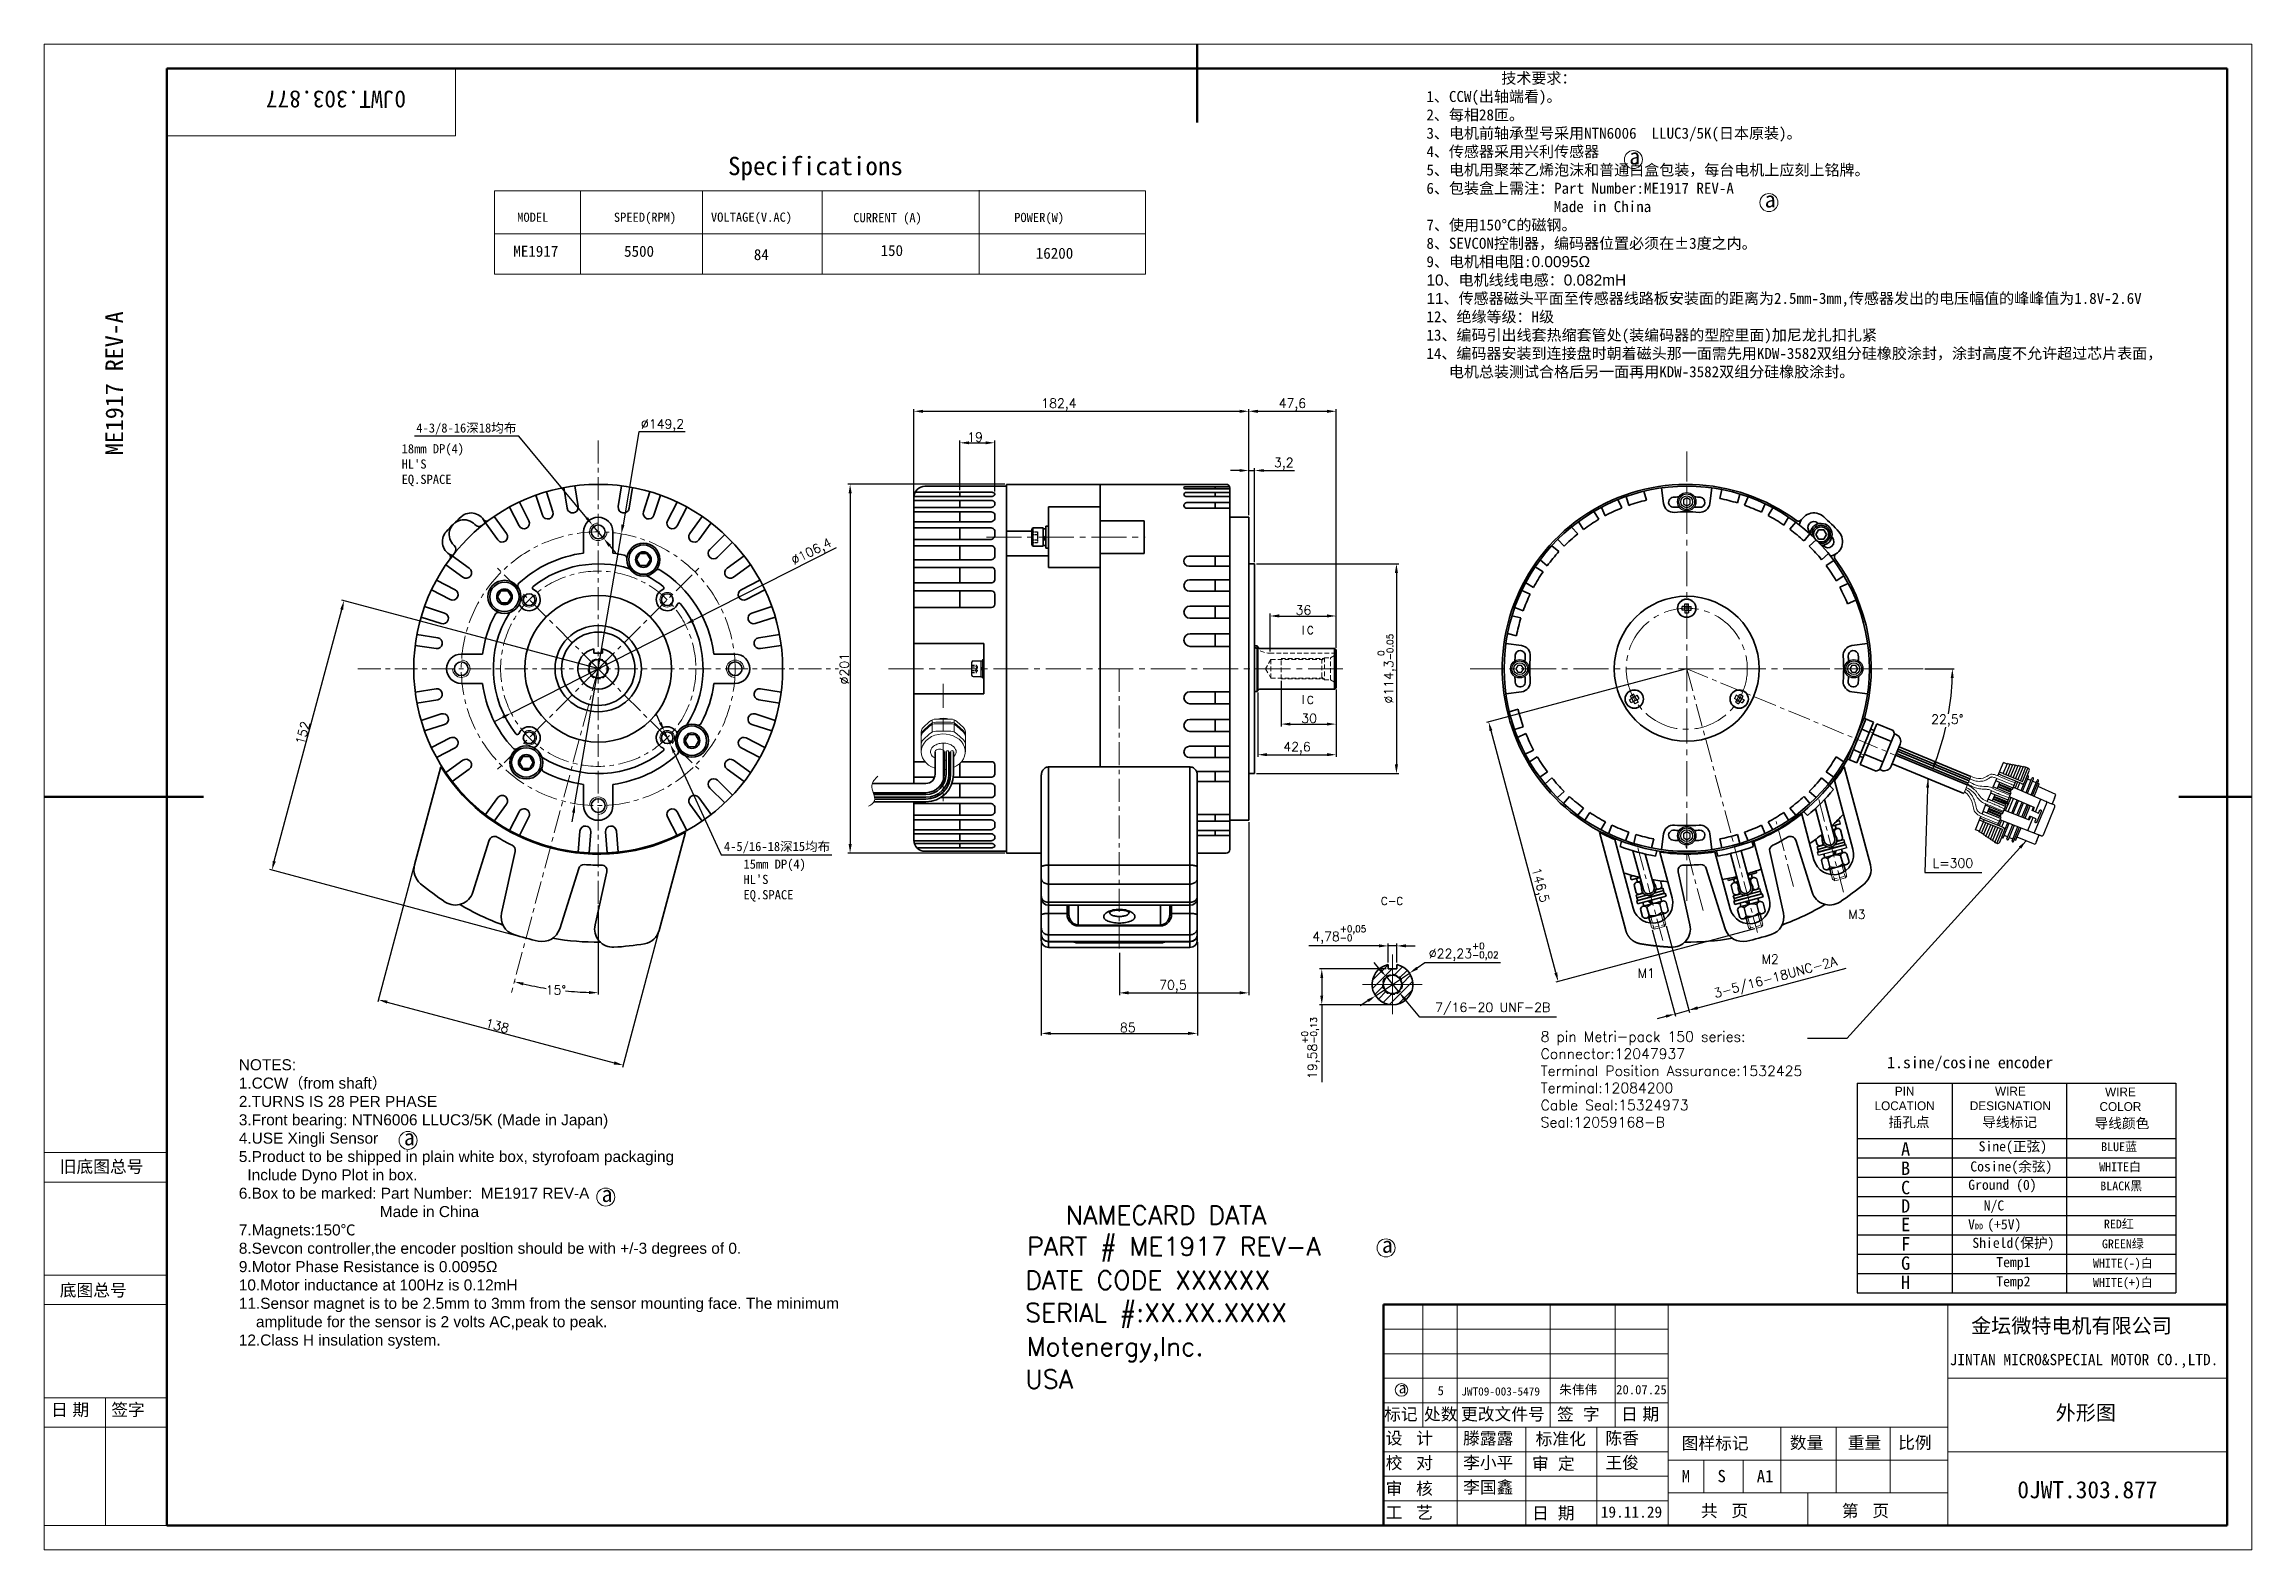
# Model space of a CAD drawing. Header units: millimetres. Extents: x 3703 to 4905, y -22764 to -21944.
import ezdxf

# ---------------------------------------------------------------- set-up
doc = ezdxf.new("R2010")
doc.units = ezdxf.units.MM
doc.header["$MEASUREMENT"] = 0
for name, pattern in [('CENTER', [2, 1.25, -0.25, 0.25, -0.25]), ('CENTER2', [28.575, 19.05, -3.175, 3.175, -3.175]), ('CENTERX2', [101.6, 63.5, -12.7, 12.7, -12.7]), ('DASHED', [0.75, 0.5, -0.25]), ('HIDDEN', [0.375, 0.25, -0.125]), ('HIDDEN2', [4.7625, 3.175, -1.5875])]:
    doc.linetypes.add(name, pattern=pattern)
for name, color, linetype, lineweight in [('AM_0', 7, 'Continuous', 60), ('AM_6', 7, 'Continuous', 35), ('A粗实线', 7, 'Continuous', 35), ('BTITLE', 7, 'Continuous', 20), ('B细实线', 100, 'Continuous', 15), ('CENTER', 1, 'CENTER', 18), ('DIM', 1, 'Continuous', 18), ('D细虚线', 61, 'HIDDEN2', 13), ('G尺寸线', 140, 'Continuous', 13), ('Layer4', 3, 'Continuous', 18), ('NOTES', 7, 'Continuous', 20), ('OBJECT', 7, 'Continuous', 35), ('中心线', 1, 'CENTERX2', 20), ('尺寸线', 4, 'Continuous', 13), ('细实线', 4, 'Continuous', 20), ('轮廓线', 7, 'Continuous', 35)]:
    doc.layers.add(name, color=color, linetype=linetype, lineweight=lineweight)
doc.layers.add('AM_BOR', color=5, linetype='Continuous')
doc.styles.add('L', font='SimSun.ttf')
doc.styles.add('LXP', font='SimSun.ttf')
doc.styles.get("Standard").update_dxf_attribs({"font": 'romans.shx'})
doc.dimstyles.new('ISO-25', dxfattribs={"dimtxt": 5, "dimasz": 5, "dimexe": 1.25, "dimexo": 1.2, "dimgap": 1.2, "dimtad": 0, "dimtih": 1, "dimtoh": 1, "dimdec": 4, "dimdsep": 46, "dimtxsty": 'Standard', "dimcen": 0, "dimclrt": 7, "dimadec": 0, "dimazin": 2, "dimtm": 1e-09, "dimtfac": 1, "dimtdec": 4, "dimtmove": 0, "dimatfit": 3, "dimfxl": 1, "dimtolj": 1, "dimarcsym": 0})
doc.dimstyles.new('ISO-25$0', dxfattribs={"dimtxt": 5, "dimasz": 5, "dimexe": 1.25, "dimexo": 1, "dimtad": 1, "dimzin": 9, "dimtxsty": 'Standard', "dimcen": 4.5, "dimazin": 2, "dimtfac": 1, "dimtmove": 0, "dimatfit": 3, "dimfxl": 1, "dimarcsym": 0})
doc.dimstyles.new('ISO-25$2', dxfattribs={"dimtxt": 5, "dimasz": 5, "dimexe": 1, "dimexo": 1, "dimtad": 1, "dimtih": 1, "dimtoh": 1, "dimzin": 9, "dimtxsty": 'Standard', "dimcen": 2.5, "dimazin": 2, "dimtfac": 1, "dimtmove": 0, "dimatfit": 3, "dimfxl": 1, "dimarcsym": 0})
doc.dimstyles.new('ISO-25$3', dxfattribs={"dimtxt": 5, "dimasz": 5, "dimexe": 1, "dimexo": 1, "dimtad": 1, "dimtoh": 1, "dimzin": 9, "dimtxsty": 'Standard', "dimcen": 2.5, "dimazin": 2, "dimtfac": 1, "dimtmove": 0, "dimatfit": 3, "dimfxl": 1, "dimarcsym": 0})

msp = doc.modelspace()

# ---------------------------------------------------------------- texts
at = {"lineweight": -3}
for s, p in [('M3', (4685.549, -22420.337)), ('M2', (4638.293, -22444.801)), ('M1', (4570.783, -22452.45))]:
    msp.add_text(s, height=5, dxfattribs=at).set_placement(p)
at = {"lineweight": 15, "insert": (4455.724, -21959.15), "char_height": 6, "width": 414.07273, "attachment_point": 1, "style": 'L'}
msp.add_mtext('          技术要求：\\P1、CCW(出轴端看)。\\P2、每相28匝。\\P3、电机前轴承型号采用NTN6006  LLUC3/5K(日本原装)。\\P4、传感器采用兴利传感器\\P5、电机用聚苯乙烯泡沫和普通白盒包装，每台电机上应刻上铭牌。\\P6、包装盒上需注：Part Number:ME1917 REV-A\\P                 Made in China\\P7、使用150℃的磁钢。\\P8、SEVCON控制器，编码器位置必须在%%P3度之内。\\P9、电机相电阻:{\\fArial|b0|i0|c0|p34;0.0095Ω\\P10}、电机线线电感：{\\fArial|b0|i0|c0|p34;0.082mH\\P11}、传感器磁头平面至传感器线路板安装面的距离为2.5mm-3mm,传感器发出的电压幅值的峰峰值为1.8V-2.6V\\P12、绝缘等级：H级\\P13、编码引出线套热缩套管处(装编码器的型腔里面)加尼龙扎扣扎紧\\P14、编码器安装到连接盘时朝着磁头那一面需先用KDW-3582双组分硅橡胶涂封，涂封高度不允许超过芯片表面，\\P   电机总装测试合格后另一面再用KDW-3582双组分硅橡胶涂封。', dxfattribs=at)
at = {"attachment_point": 1}
for s, insert, char_height, width in [('{\\fSimSun|b0|i0|c134|p2;a}', (4566.236, -22000.448), 8.748, 27.9936), ('{\\fSimSun|b0|i0|c134|p2;a}', (4640.026, -22023.909), 8.748, 27.9936), ('{\\fSimSun|b0|i0|c134|p2;a}', (3898.605, -22535.003), 8.748, 27.9936), ('{\\fￋￎￌ￥|b0|i0|c134|p2;旧底图总号}', (3711.089, -22552.014), 6.6825, 115.88276), ('{\\fSimSun|b0|i0|c134|p2;a}', (4006.294, -22565.876), 8.748, 27.9936), ('{\\fSimSun|b0|i0|c134|p2;a}', (4431.448, -22593.593), 8.748, 27.9936), ('{\\fￋￎￌ￥|b0|i0|c134|p2;底图总号}', (3711.089, -22619.378), 6.6825, 39.28241), ('{\\fSimSun|b0|i0|c134|p2;朱伟伟}', (4528.075, -22674.382), 5.0625, 54.33655), ('{\\fￋￎￌ￥|b0|i0|c134|p2;日 期}', (3706.354, -22684.5), 6.6825, 71.15232), ('{\\fￋￎￌ￥|b0|i0|c134|p2;签字}', (3739.155, -22684.5), 6.6825, 71.15232), ('{\\fSimSun|b0|i0|c134|p2;a}', (4440.588, -22672.849), 6.075, 19.44), ('{\\fSimSun|b0|i0|c134|p2;5}', (4461.815, -22674.886), 5.0625, 16.2), ('{\\fSimSun|b0|i0|c134|p2;JWT09-003-5479}', (4474.72, -22675.63), 4.5, 80.72364), ('{\\fSimSun|b0|i0|c134|p2;20.07.25}', (4559.099, -22674.382), 5.0625, 54.33655), ('{\\fￋￎￌ￥|b0|i0|c134|p2;标记}', (4432.683, -22686.938), 6.6825, 21.384), ('{\\fￋￎￌ￥|b0|i0|c134|p2;处数}', (4454.372, -22686.938), 6.6825, 21.384), ('{\\fￋￎￌ￥|b0|i0|c134|p2;更改文件号}', (4474.577, -22686.938), 6.6825, 106.5552), ('{\\fￋￎￌ￥|b0|i0|c134|p2;签  字}', (4526.886, -22686.938), 6.6825, 71.72425), ('{\\fￋￎￌ￥|b0|i0|c134|p2;日 期}', (4561.822, -22686.938), 6.6825, 36.82752), ('{\\fￋￎￌ￥|b0|i0|c134|p2;设   计}', (4433.545, -22700.009), 6.6825, 71.15222), ('{\\fSimSun|b0|i0|c134|p2;滕露露}', (4475.719, -22700.009), 6.6825, 71.15236), ('{\\fￋￎￌ￥|b0|i0|c134|p2;标准化}', (4515.242, -22700.402), 6.6825, 71.15232), ('{\\fSimSun|b0|i0|c134|p2;陈香}', (4553.236, -22700.009), 6.6825, 71.15236), ('{\\fￋￎￌ￥|b0|i0|c134|p2;图样标记}', (4594.796, -22702.788), 6.6825, 68.57389), ('{\\fￋￎￌ￥|b0|i0|c134|p2;数量}', (4653.739, -22702.468), 6.6825, 60.2631), ('{\\fￋￎￌ￥|b0|i0|c134|p2;重量}', (4685.29, -22702.468), 6.6825, 60.26305), ('{\\fￋￎￌ￥|b0|i0|c134|p2;比例}', (4712.74, -22702.468), 6.6825, 60.26305), ('{\\fￋￎￌ￥|b0|i0|c134|p2;校   对}', (4433.545, -22713.445), 6.6825, 71.15232), ('{\\fSimSun|b0|i0|c134|p2;李小平}', (4475.719, -22713.374), 6.6825, 71.15236), ('{\\fￋￎￌ￥|b0|i0|c134|p2;审  定}', (4513.229, -22713.886), 6.6825, 71.15526), ('{\\fSimSun|b0|i0|c134|p2;王俊}', (4553.236, -22713.374), 6.6825, 71.15236), ('{\\fSimSun|b0|i0|c134|p2;M}', (4594.796, -22720.697), 6.6825, 8.19485), ('{\\fSimSun|b0|i0|c134|p2;S}', (4614.309, -22720.697), 6.6825, 8.19485), ('{\\fSimSun|b0|i0|c134|p2;A1}', (4635.693, -22720.697), 6.6825, 8.19485), ('{\\fￋￎￌ￥|b0|i0|c134|p2;审   核}', (4433.545, -22727.481), 6.6825, 71.15232), ('{\\fSimSun|b0|i0|c134|p2;李国鑫}', (4475.719, -22726.739), 6.6825, 71.15236), ('{\\fￋￎￌ￥|b0|i0|c134|p2;工   艺}', (4433.545, -22740.533), 6.6825, 71.15232), ('{\\fￋￎￌ￥|b0|i0|c134|p2;日  期}', (4513.229, -22740.85), 6.6825, 71.15526), ('{\\fSimSun|b0|i0|c134|p2;19.11.29}', (4550.696, -22740.553), 6.1479, 71.15236), ('{\\fￋￎￌ￥|b0|i0|c134|p2;共   页}', (4605.292, -22739.597), 6.6825, 56.23279), ('{\\fￋￎￌ￥|b0|i0|c134|p2;第   页}', (4682.103, -22739.597), 6.6825, 56.23279)]:
    msp.add_mtext(s, dxfattribs=dict(at, insert=insert, char_height=char_height, width=width))
at = {"layer": 'AM_0', "lineweight": 18, "insert": (3808.665, -22496.85), "char_height": 6, "width": 359.45834, "attachment_point": 1}
msp.add_mtext('{\\fArial|b0|i0|c0|p34;NOTES:\\P1.CCW\\fSimSun|b0|i0|c134|p2;（\\fArial|b0|i0|c0|p34;from shaft\\fSimSun|b0|i0|c134|p2;）\\P\\fArial|b0|i0|c0|p34;2.TURNS IS 28 PER PHASE\\P3.Front bearing: NTN6006 LLUC3/5K (Made in Japan)\\P4.USE Xingli Sensor\\P5.Product to be shipped in plain white box, styrofoam packaging\\P  Include Dyno Plot in box.\\P6.Box to be marked: Part Number:  ME1917 REV-A\\P                                 Made in China\\P7.Magnets:150\\fSimSun|b0|i0|c134|p2;℃\\P\\fArial|b0|i0|c0|p34;8.Sevcon controller,the encoder posltion should be with +/-3 degrees of 0.\\P9.Motor Phase Resistance is 0.0095Ω\\P10.Motor inductance at 100Hz is 0.12mH\\P11.Sensor magnet is to be 2.5mm to 3mm from the sensor mounting face. The minimum \\P    amplitude for the sensor is 2 volts AC,peak to peak.\\P12.Class H insulation system.}', dxfattribs=at)
at = {"layer": 'AM_6'}
for s, insert, char_height, width, attachment_point in [('{\\fSimSun|b0|i0|c134|p2;1.sine/cosine encoder }', (4751.975, -22495.446), 6.336, 106.71956, 2), ('{\\fￋￎￌ￥|b0|i0|c134|p54;插孔点}', (4707.459, -22528.382), 5.4743, 46.61607, 1), ('{\\fￋￎￌ￥|b0|i0|c134|p54;导线标记}', (4758.531, -22528.382), 5.4743, 46.61609, 1), ('{\\fￋￎￌ￥|b0|i0|c134|p54;导线颜色}', (4819.736, -22529.014), 5.4743, 35.45222, 1), ('{\\fSimSun|b0|i0|c134|p2;A}', (4716.795, -22542.093), 7.29907, 31.40353, 2), ('{\\fSimSun|b0|i0|c134|p2;B}', (4716.795, -22552.608), 7.29907, 31.40353, 2), ('{\\fSimSun|b0|i0|c134|p2;WHITE白}', (4833.633, -22553.077), 4.79002, 40.17592, 2), ('{\\fSimSun|b0|i0|c134|p2;BLUE蓝}', (4833.116, -22542.153), 4.79002, 30.4896, 2), ('{\\fSimSun|b0|i0|c134|p2;C}', (4716.795, -22563.123), 7.29907, 31.40353, 2), ('{\\fSimSun|b0|i0|c134|p2;BLACK黑}', (4834.271, -22563.508), 4.79002, 29.69842, 2), ('{\\fSimSun|b0|i0|c134|p2;D}', (4716.795, -22573.164), 7.29907, 31.40353, 2), ('{\\fSimSun|b0|i0|c134|p2;E}', (4716.795, -22583.277), 7.29907, 31.40353, 2), ('{\\fSimSun|b0|i0|c134|p2;RED红}', (4832.987, -22584.265), 4.79002, 34.9729, 2), ('{\\fSimSun|b0|i0|c134|p2;F }', (4716.795, -22593.792), 7.29907, 31.40353, 2), ('{\\fSimSun|b0|i0|c134|p2;GREEN绿}', (4835.179, -22595.09), 4.79002, 38.03316, 2), ('{\\fSimSun|b0|i0|c134|p2;G}', (4716.795, -22604.308), 7.29907, 31.40353, 2), ('{\\fSimSun|b0|i0|c134|p2;WHITE(-)白}', (4835.179, -22605.605), 4.79002, 38.03316, 2), ('{\\fSimSun|b0|i0|c134|p2;H}', (4716.795, -22614.823), 7.29907, 31.40353, 2), ('{\\fSimSun|b0|i0|c134|p2;WHITE(+)白}', (4835.179, -22616.12), 4.79002, 38.03316, 2)]:
    msp.add_mtext(s, dxfattribs=dict(at, insert=insert, char_height=char_height, width=width, attachment_point=attachment_point))
at = {"layer": 'AM_6', "lineweight": 15, "attachment_point": 2}
for s, insert, char_height, width in [('{\\fￋￎￌ￥|b0|i0|c134|p2;PIN\\PLOCATION}', (4716.254, -22511.833), 4.79002, 42.73515), ('{\\fￋￎￌ￥|b0|i0|c134|p2;WIRE\\PDESIGNATION}', (4773.872, -22511.833), 4.79002, 42.73515), ('{\\fￋￎￌ￥|b0|i0|c134|p2;WIRE\\PCOLOR}', (4833.838, -22512.256), 4.79002, 42.73515), ('{\\fSimSun|b0|i0|c134|p2;Sine(正弦)}', (4775.228, -22541.583), 5.4743, 48.60844), ('{\\fSimSun|b0|i0|c134|p2;Cosine(余弦)}', (4774.417, -22552.549), 5.4743, 47.39413), ('{\\fSimSun|b0|i0|c134|p2;Ground (0)}', (4769.558, -22562.546), 5.4743, 48.60844), ('{\\fSimSun|b0|i0|c134|p2;N/C}', (4764.932, -22573.817), 5.4743, 48.60844), ('{\\fSimSun|b0|i0|c134|p2;V\\H0.5714x;DD \\H1.75x;(+5V)}', (4765.355, -22584.092), 5.4743, 48.60844), ('{\\fSimSun|b0|i0|c134|p2;Shield(保护)}', (4775.517, -22594.17), 5.4743, 48.60844), ('{\\fSimSun|b0|i0|c134|p2;Temp1}', (4775.517, -22604.686), 5.4743, 48.60844), ('{\\fSimSun|b0|i0|c134|p2;Temp2}', (4775.517, -22615.201), 5.4743, 48.60844)]:
    msp.add_mtext(s, dxfattribs=dict(at, insert=insert, char_height=char_height, width=width))
at = {"layer": 'BTITLE'}
for s, p in [('PART # ME1917 REV-A', (4238.17, -22603.878)), ('DATE CODE XXXXXX', (4237.094, -22622.269)), ('SERIAL #:XX.XX.XXXX', (4237.094, -22640.026)), ('Motenergy,Inc.', (4237.841, -22658.409)), ('USA', (4237.142, -22676.233))]:
    msp.add_text(s, height=10.08, dxfattribs=at).set_placement(p)
at = {"layer": 'BTITLE', "insert": (4259.082, -22576.782), "char_height": 10.08, "attachment_point": 1}
msp.add_mtext('{\\Ftxt.shx;NAMECARD} {\\Ftxt.shx;DATA}', dxfattribs=at)
at = {"layer": 'B细实线', "insert": (4517.939, -22481.706), "char_height": 5.6, "attachment_point": 1}
msp.add_mtext('8 pin Metri-pack 150 series:\\PConnector:12047937\\PTerminal Position Assurance:1532425\\PTerminal:12084200\\PCable Seal:15324973\\PSeal:12059168-B', dxfattribs=at)
at = {"layer": 'G尺寸线', "attachment_point": 1, "style": 'LXP'}
for s, insert, char_height, width in [('Specifications', (4075.212, -22005.039), 10, 45.92778), ('{\\fSimSun|b0|i0|c134|p2;\\PMODEL}', (3960.327, -22027.134), 5, 97.45009), ('{\\fSimSun|b0|i0|c134|p2;\\PSPEED(RPM)}', (4012.989, -22027.134), 5, 97.45009), ('\\P{\\fSimSun|b0|i0|c134|p2;VOLTAGE(V.}A{\\fSimSun|b0|i0|c134|p2;C)}', (4065.881, -22027.082), 5, 69.57667), ('{\\fSimSun|b0|i0|c134|p2; \\PCURRENT (A)}', (4143.397, -22027.359), 4.9975, 66.31405), ('{\\fSimSun|b0|i0|c134|p2;\\PPOWER(W)}', (4231.1, -22027.241), 5, 58.28453)]:
    msp.add_mtext(s, dxfattribs=dict(at, insert=insert, char_height=char_height, width=width))
at = {"layer": 'G尺寸线', "char_height": 6, "width": 54.10824, "attachment_point": 1}
for s, insert in [('{\\fSimSun|b0|i0|c134|p2;ME1917}', (3958.222, -22053.519)), ('{\\fSimSun|b0|i0|c134|p2;5500}', (4018.555, -22053.519)), ('{\\fSimSun|b0|i0|c134|p2;84}', (4089.253, -22055.321)), ('{\\fSimSun|b0|i0|c134|p2;150}', (4158.304, -22053.101)), ('{\\fSimSun|b0|i0|c134|p2;16200}', (4242.873, -22054.586))]:
    msp.add_mtext(s, dxfattribs=dict(at, insert=insert))
at = {"layer": 'G尺寸线', "color": 6, "insert": (4731.554, -22387.453), "char_height": 5, "width": 12.5696, "attachment_point": 1}
msp.add_mtext('L=300', dxfattribs=at)
at = {"layer": 'NOTES'}
for s, height, p in [('C', 4.2, (4390.505, -22265.115)), ('C', 4.2, (4390.505, -22303.151)), ('C-C', 4.2003, (4430.867, -22412.707))]:
    msp.add_text(s, height=height, dxfattribs=at).set_placement(p)
at = {"layer": 'OBJECT', "char_height": 5, "width": 63.3289, "attachment_point": 1}
for s, insert in [("{\\fSimSun|b0|i0|c134|p2;18mm DP(4) \\PHL'S\\PEQ.SPACE}", (3897.347, -22161.635)), ("{\\fSimSun|b0|i0|c134|p2;15mm DP(4) \\PHL'S\\PEQ.SPACE}", (4083.608, -22388.022))]:
    msp.add_mtext(s, dxfattribs=dict(at, insert=insert))
at = {"layer": '尺寸线', "insert": (3736, -22167.621), "char_height": 9.6, "width": 179.77727, "attachment_point": 1, "rotation": 90}
msp.add_mtext('{\\fSimSun|b0|i0|c134|p2;ME1917 REV-A}', dxfattribs=at)
at = {"layer": '细实线', "insert": (3899.78, -21978.375), "char_height": 9.3555, "width": 92.00611, "attachment_point": 1, "rotation": 180}
msp.add_mtext('{\\fSimSun|b0|i0|c134|p2;0JWT.303.877}', dxfattribs=at)
at = {"layer": '细实线', "attachment_point": 1}
for s, insert, char_height, width in [('{\\f宋体|b0|i0|c134|p2;金坛微特电机有限公司}', (4752.472, -22638.067), 8.019, 218.83851), ('{\\fSimSun|b0|i0|c134|p2;JINTAN MICRO&SPECIAL MOTOR CO.,LTD.}', (4740.811, -22657.455), 6.1479, 222.66304), ('{\\fSimSun|b0|i0|c134|p2;外形图}', (4798.568, -22685.462), 8.019, 111.14651), ('{\\fSimSun|b0|i0|c134|p2;0JWT.303.877}', (4777.679, -22726.764), 9.3555, 92.00611)]:
    msp.add_mtext(s, dxfattribs=dict(at, insert=insert, char_height=char_height, width=width))

# ---------------------------------------------------------------- blocks, each defined once
blk = doc.blocks.new('*D22')
at = {"layer": 'G尺寸线', "color": 0, "lineweight": -2, "transparency": 16777216}
for p, q in [((4026.6, -22155), (4018, -22205.6)), ((4051.8, -22155), (4026.6, -22155)), ((3991.8, -22357.6), (4017.1, -22210.5)), ((3991, -22362.5), (3990.1, -22367.4))]:
    blk.add_line(p, q, dxfattribs=at)
at = {"layer": 'G尺寸线', "color": 0, "transparency": 16777216}
for points in [[(4017.1, -22205.4), (4018.8, -22205.7), (4017.1, -22210.5)], [(3990.2, -22362.3), (3991.8, -22362.6), (3991.8, -22357.6)]]:
    blk.add_solid(points, dxfattribs=at)
at = {"layer": 'G尺寸线', "color": 0, "transparency": 16777216, "insert": (4039.5, -22151.4), "char_height": 5, "attachment_point": 5}
blk.add_mtext('∅149,2', dxfattribs=at)
blk = doc.blocks.new('Hex Cap Screw \\M+5BD20in. -top')
blk.add_lwpolyline([(0, 0.19), (-0.16, 0.09), (-0.16, -0.09), (0, -0.19), (0.16, -0.09), (0.16, 0.09)], close=True)
for radius in [0.367, 0.278]:
    blk.add_circle((0, 0), radius)
blk = doc.blocks.new('Cross Pt Flathead Screw - 10 mm top')
at = {"color": 0, "linetype": 'Continuous'}
for p, q in [((-4.9, 2), (-4.9, -2)), ((-2, 2), (-4.9, 2)), ((-2, 2), (-2, 4.9)), ((2, 4.9), (-2, 4.9)), ((-2, 2), (-2, -2)), ((2, 2), (-2, 2)), ((2, 2), (2, 4.9)), ((2, 2), (2, -2)), ((2, 2), (4.9, 2)), ((4.9, 2), (4.9, -2)), ((-2, -2), (-4.9, -2)), ((2, -2), (-2, -2)), ((-2, -2), (-2, -4.9)), ((2, -4.9), (-2, -4.9)), ((2, -2), (2, -4.9)), ((2, -2), (4.9, -2))]:
    blk.add_line(p, q, dxfattribs=at)
blk.add_circle((0, 0), 9.84, dxfattribs=at)
blk = doc.blocks.new('*D23')
at = {"layer": 'G尺寸线', "color": 0, "lineweight": -2, "transparency": 16777216}
blk.add_line((4727.3, -22284), (4743.3, -22284), dxfattribs=at)
for start, end in [(350.2, 358.0206), (339.4794, 347.2927)]:
    blk.add_arc((4597.6, -22284), 144.7, start, end, dxfattribs=at)
at = {"layer": 'G尺寸线', "color": 0, "transparency": 16777216}
for points in [[(4741.4, -22289), (4743, -22289.1), (4742.3, -22284)], [(4733.9, -22335.1), (4732.3, -22334.5), (4731.3, -22339.4)]]:
    blk.add_solid(points, dxfattribs=at)
at = {"layer": 'G尺寸线', "color": 0, "transparency": 16777216, "insert": (4739.5, -22312.3), "char_height": 5, "attachment_point": 5}
blk.add_mtext('22,5°', dxfattribs=at)
blk = doc.blocks.new('*D24')
at = {"layer": 'G尺寸线', "color": 0, "lineweight": -2, "transparency": 16777216}
for p, q in [((4226, -22183.5), (4140.5, -22183.5)), ((4141.7, -22188.5), (4141.7, -22379.5)), ((4226, -22384.5), (4140.5, -22384.5))]:
    blk.add_line(p, q, dxfattribs=at)
at = {"layer": 'G尺寸线', "color": 0, "transparency": 16777216}
for points in [[(4140.9, -22188.5), (4142.6, -22188.5), (4141.7, -22183.5)], [(4140.9, -22379.5), (4142.6, -22379.5), (4141.7, -22384.5)]]:
    blk.add_solid(points, dxfattribs=at)
at = {"layer": 'G尺寸线', "color": 0, "transparency": 16777216, "insert": (4138.6, -22284), "char_height": 5, "attachment_point": 5, "rotation": 90}
blk.add_mtext('%%C201', dxfattribs=at)
blk = doc.blocks.new('*D25')
at = {"layer": 'G尺寸线', "color": 0, "lineweight": -2, "transparency": 16777216}
for p, q in [((4353.9, -22176), (4348.9, -22176)), ((4358.9, -22200.4), (4358.9, -22174.7)), ((4358.9, -22176), (4362.1, -22176)), ((4362.1, -22225.9), (4362.1, -22174.7)), ((4367.1, -22176), (4383.8, -22176))]:
    blk.add_line(p, q, dxfattribs=at)
at = {"layer": 'G尺寸线', "color": 0, "transparency": 16777216}
for points in [[(4353.9, -22175.2), (4353.9, -22176.8), (4358.9, -22176)], [(4367.1, -22175.2), (4367.1, -22176.8), (4362.1, -22176)]]:
    blk.add_solid(points, dxfattribs=at)
at = {"layer": 'G尺寸线', "color": 0, "transparency": 16777216, "insert": (4378, -22172.4), "char_height": 5, "attachment_point": 5}
blk.add_mtext('3,2', dxfattribs=at)
blk = doc.blocks.new('*D26')
at = {"layer": 'G尺寸线', "color": 0, "lineweight": -2, "transparency": 16777216}
for p, q in [((4176.5, -22190), (4176.5, -22142.5)), ((4181.5, -22143.7), (4353.9, -22143.7)), ((4358.9, -22200.4), (4358.9, -22142.5))]:
    blk.add_line(p, q, dxfattribs=at)
at = {"layer": 'G尺寸线', "color": 0, "transparency": 16777216}
for points in [[(4181.5, -22142.9), (4181.5, -22144.6), (4176.5, -22143.7)], [(4353.9, -22142.9), (4353.9, -22144.6), (4358.9, -22143.7)]]:
    blk.add_solid(points, dxfattribs=at)
at = {"layer": 'G尺寸线', "color": 0, "transparency": 16777216, "insert": (4255.5, -22140.1), "char_height": 5, "attachment_point": 5}
blk.add_mtext('182,4', dxfattribs=at)
blk = doc.blocks.new('*D27')
at = {"layer": 'G尺寸线', "color": 0, "lineweight": -2, "transparency": 16777216}
for p, q in [((4201.5, -22186.8), (4201.5, -22159.6)), ((4206.5, -22160.9), (4215.5, -22160.9)), ((4220.5, -22187.5), (4220.5, -22159.6))]:
    blk.add_line(p, q, dxfattribs=at)
at = {"layer": 'G尺寸线', "color": 0, "transparency": 16777216}
for points in [[(4206.5, -22160.1), (4206.5, -22161.7), (4201.5, -22160.9)], [(4215.5, -22160.1), (4215.5, -22161.7), (4220.5, -22160.9)]]:
    blk.add_solid(points, dxfattribs=at)
at = {"layer": 'G尺寸线', "color": 0, "transparency": 16777216, "insert": (4209.8, -22157.8), "char_height": 5, "attachment_point": 5}
blk.add_mtext('19', dxfattribs=at)
blk = doc.blocks.new('*D28')
at = {"layer": 'G尺寸线', "color": 0, "lineweight": -2, "transparency": 16777216}
for p, q in [((4358.9, -22367.6), (4358.9, -22461.9)), ((4288.4, -22438.9), (4288.4, -22461.9)), ((4293.4, -22460.7), (4353.9, -22460.7))]:
    blk.add_line(p, q, dxfattribs=at)
at = {"layer": 'G尺寸线', "color": 0, "transparency": 16777216}
for points in [[(4293.4, -22459.8), (4293.4, -22461.5), (4288.4, -22460.7)], [(4353.9, -22459.8), (4353.9, -22461.5), (4358.9, -22460.7)]]:
    blk.add_solid(points, dxfattribs=at)
at = {"layer": 'G尺寸线', "color": 0, "transparency": 16777216, "insert": (4317.6, -22457.1), "char_height": 5, "attachment_point": 5}
blk.add_mtext('70,5', dxfattribs=at)
blk = doc.blocks.new('*D29')
at = {"layer": 'G尺寸线', "color": 0, "lineweight": -2, "transparency": 16777216}
for p, q in [((4376.5, -22290.6), (4376.5, -22315.5)), ((4406.5, -22295.4), (4406.5, -22315.5)), ((4381.5, -22314.2), (4401.5, -22314.2))]:
    blk.add_line(p, q, dxfattribs=at)
at = {"layer": 'G尺寸线', "color": 0, "transparency": 16777216}
for points in [[(4381.5, -22313.4), (4381.5, -22315), (4376.5, -22314.2)], [(4401.5, -22313.4), (4401.5, -22315), (4406.5, -22314.2)]]:
    blk.add_solid(points, dxfattribs=at)
at = {"layer": 'G尺寸线', "color": 0, "transparency": 16777216, "insert": (4391.8, -22311.1), "char_height": 5, "attachment_point": 5}
blk.add_mtext('30', dxfattribs=at)
blk = doc.blocks.new('*D30')
at = {"layer": 'G尺寸线', "color": 0, "lineweight": -2, "transparency": 16777216}
for p, q in [((4363.9, -22297), (4363.9, -22332.1)), ((4406.5, -22295.4), (4406.5, -22332.1)), ((4368.9, -22330.9), (4401.5, -22330.9))]:
    blk.add_line(p, q, dxfattribs=at)
at = {"layer": 'G尺寸线', "color": 0, "transparency": 16777216}
for points in [[(4368.9, -22330), (4368.9, -22331.7), (4363.9, -22330.9)], [(4401.5, -22330), (4401.5, -22331.7), (4406.5, -22330.9)]]:
    blk.add_solid(points, dxfattribs=at)
at = {"layer": 'G尺寸线', "color": 0, "transparency": 16777216, "insert": (4385.2, -22327.3), "char_height": 5, "attachment_point": 5}
blk.add_mtext('42,6', dxfattribs=at)
blk = doc.blocks.new('*D31')
at = {"layer": 'G尺寸线', "color": 0, "lineweight": -2, "transparency": 16777216}
for p, q in [((4370.5, -22274.6), (4370.5, -22254)), ((4375.5, -22255.3), (4401.5, -22255.3)), ((4406.5, -22272.7), (4406.5, -22254))]:
    blk.add_line(p, q, dxfattribs=at)
at = {"layer": 'G尺寸线', "color": 0, "transparency": 16777216}
for points in [[(4375.5, -22254.4), (4375.5, -22256.1), (4370.5, -22255.3)], [(4401.5, -22254.4), (4401.5, -22256.1), (4406.5, -22255.3)]]:
    blk.add_solid(points, dxfattribs=at)
at = {"layer": 'G尺寸线', "color": 0, "transparency": 16777216, "insert": (4388.7, -22252.1), "char_height": 5, "attachment_point": 5}
blk.add_mtext('36', dxfattribs=at)
blk = doc.blocks.new('*D32')
at = {"layer": 'DIM', "color": 0, "lineweight": -2, "transparency": 16777216}
for p, q in [((4454.8, -22444.4), (4450.6, -22447.2)), ((4496.1, -22444.4), (4454.8, -22444.4)), ((4428, -22462.3), (4446.5, -22449.9)), ((4423.8, -22465), (4419.7, -22467.8))]:
    blk.add_line(p, q, dxfattribs=at)
at = {"layer": 'DIM', "color": 0, "transparency": 16777216}
for points in [[(4450.2, -22446.5), (4451.1, -22447.9), (4446.5, -22449.9)], [(4423.4, -22464.3), (4424.3, -22465.7), (4428, -22462.3)]]:
    blk.add_solid(points, dxfattribs=at)
at = {"layer": 'DIM', "color": 7, "transparency": 16777216, "insert": (4476, -22438.3), "char_height": 5, "attachment_point": 5}
blk.add_mtext('∅22,23{\\H3.500000;\\S+0^ -0,02;}', dxfattribs=at)
blk = doc.blocks.new('*D33')
at = {"layer": 'DIM', "color": 0, "lineweight": -2, "transparency": 16777216}
for p, q in [((4433.8, -22447.6), (4397.4, -22447.6)), ((4398.7, -22452.6), (4398.7, -22462.2)), ((4436.2, -22467.2), (4397.4, -22467.2)), ((4398.7, -22467.2), (4398.7, -22509.4))]:
    blk.add_line(p, q, dxfattribs=at)
at = {"layer": 'DIM', "color": 0, "transparency": 16777216}
for points in [[(4397.9, -22452.6), (4399.5, -22452.6), (4398.7, -22447.6)], [(4397.9, -22462.2), (4399.5, -22462.2), (4398.7, -22467.2)]]:
    blk.add_solid(points, dxfattribs=at)
at = {"layer": 'DIM', "color": 7, "transparency": 16777216, "insert": (4392.6, -22490.8), "char_height": 5, "attachment_point": 5, "rotation": 90}
blk.add_mtext('19,58{\\H3.500000;\\S+0^ -0,13;}', dxfattribs=at)
blk = doc.blocks.new('*D34')
at = {"layer": 'DIM', "color": 1, "lineweight": -2, "transparency": 16777216}
for p, q in [((4430.4, -22448), (4427.2, -22444.2)), ((4433.7, -22451.8), (4440.8, -22460.4)), ((4452.1, -22473.9), (4444, -22464.2)), ((4526.6, -22473.9), (4452.1, -22473.9))]:
    blk.add_line(p, q, dxfattribs=at)
at = {"layer": 'DIM', "color": 1, "transparency": 16777216}
for points in [[(4431.1, -22447.5), (4429.8, -22448.5), (4433.7, -22451.8)], [(4444.6, -22463.7), (4443.4, -22464.7), (4440.8, -22460.4)]]:
    blk.add_solid(points, dxfattribs=at)
at = {"layer": 'DIM', "color": 0, "transparency": 16777216, "insert": (4491.8, -22469.4), "char_height": 5, "attachment_point": 5}
blk.add_mtext('7/16-20 UNF-2B', dxfattribs=at)
blk = doc.blocks.new('*D35')
at = {"layer": 'DIM', "color": 0, "lineweight": -2, "transparency": 16777216}
for p, q in [((4429.8, -22435.1), (4391.7, -22435.1)), ((4434.8, -22444.2), (4434.8, -22433.8)), ((4439.6, -22435.1), (4434.8, -22435.1)), ((4439.6, -22444.2), (4439.6, -22433.8)), ((4444.6, -22435.1), (4449.6, -22435.1))]:
    blk.add_line(p, q, dxfattribs=at)
at = {"layer": 'DIM', "color": 0, "transparency": 16777216}
for points in [[(4429.8, -22434.2), (4429.8, -22435.9), (4434.8, -22435.1)], [(4444.6, -22434.2), (4444.6, -22435.9), (4439.6, -22435.1)]]:
    blk.add_solid(points, dxfattribs=at)
at = {"layer": 'DIM', "color": 7, "transparency": 16777216, "insert": (4408.2, -22429), "char_height": 5, "attachment_point": 5}
blk.add_mtext('4,78{\\H3.500000;\\S+0,05^ -0;}', dxfattribs=at)
blk = doc.blocks.new('*D36')
at = {"layer": 'G尺寸线', "color": 0, "lineweight": -2, "transparency": 16777216}
for p, q in [((4358.9, -22200.4), (4358.9, -22142.5)), ((4363.9, -22143.7), (4401.5, -22143.7)), ((4406.5, -22272.7), (4406.5, -22142.5))]:
    blk.add_line(p, q, dxfattribs=at)
at = {"layer": 'G尺寸线', "color": 0, "transparency": 16777216}
for points in [[(4363.9, -22142.9), (4363.9, -22144.6), (4358.9, -22143.7)], [(4401.5, -22142.9), (4401.5, -22144.6), (4406.5, -22143.7)]]:
    blk.add_solid(points, dxfattribs=at)
at = {"layer": 'G尺寸线', "color": 0, "transparency": 16777216, "insert": (4382.7, -22140.1), "char_height": 5, "attachment_point": 5}
blk.add_mtext('47,6', dxfattribs=at)
blk = doc.blocks.new('*D37')
at = {"layer": 'G尺寸线', "color": 0, "lineweight": -2, "transparency": 16777216}
for p, q in [((4596.6, -22284.3), (4488.4, -22313.3)), ((4526.2, -22449.6), (4490.9, -22317.8)), ((4634.5, -22425.8), (4526.3, -22454.8))]:
    blk.add_line(p, q, dxfattribs=at)
at = {"layer": 'G尺寸线', "color": 0, "transparency": 16777216}
for points in [[(4491.7, -22317.6), (4490.1, -22318), (4489.6, -22313)], [(4527, -22449.4), (4525.4, -22449.9), (4527.5, -22454.5)]]:
    blk.add_solid(points, dxfattribs=at)
at = {"layer": 'G尺寸线', "color": 0, "transparency": 16777216, "insert": (4517.2, -22402.1), "char_height": 5, "attachment_point": 5, "rotation": 285}
blk.add_mtext('146,5', dxfattribs=at)
blk = doc.blocks.new('*D38')
at = {"layer": 'G尺寸线', "color": 0, "lineweight": -2, "transparency": 16777216}
for p, q in [((4578.8, -22426.3), (4591.4, -22473.4)), ((4586.4, -22424.2), (4599.1, -22471.4)), ((4603.6, -22468.9), (4684.5, -22447.2)), ((4586.2, -22473.5), (4581.4, -22474.8)), ((4591.1, -22472.2), (4598.7, -22470.1))]:
    blk.add_line(p, q, dxfattribs=at)
at = {"layer": 'G尺寸线', "color": 0, "transparency": 16777216}
for points in [[(4603.3, -22468), (4603.8, -22469.7), (4598.7, -22470.1)], [(4586, -22472.7), (4586.4, -22474.3), (4591.1, -22472.2)]]:
    blk.add_solid(points, dxfattribs=at)
at = {"layer": 'G尺寸线', "color": 0, "transparency": 16777216, "insert": (4646.1, -22452.9), "char_height": 5, "attachment_point": 5, "rotation": 15}
blk.add_mtext('3-5/16-18UNC-2A', dxfattribs=at)
blk = doc.blocks.new('*D20')
at = {"layer": 'G尺寸线', "color": 0, "lineweight": -2, "transparency": 16777216}
for p, q in [((3828, -22388.9), (3864.7, -22251.8)), ((4003.5, -22283.8), (3864.8, -22246.6)), ((3964.2, -22430.6), (3825.5, -22393.4))]:
    blk.add_line(p, q, dxfattribs=at)
at = {"layer": 'G尺寸线', "color": 0, "transparency": 16777216}
for points in [[(3863.9, -22251.6), (3865.5, -22252), (3866, -22246.9)], [(3827.2, -22388.7), (3828.8, -22389.1), (3826.7, -22393.8)]]:
    blk.add_solid(points, dxfattribs=at)
at = {"layer": 'G尺寸线', "color": 0, "transparency": 16777216, "insert": (3843.5, -22319), "char_height": 5, "attachment_point": 5, "rotation": 75}
blk.add_mtext('152', dxfattribs=at)
blk = doc.blocks.new('*D21')
at = {"layer": 'G尺寸线', "color": 0, "lineweight": -2, "transparency": 16777216}
for p, q in [((3904.1, -22391.9), (3884.4, -22465.6)), ((4037.4, -22427.6), (4017.7, -22501.3)), ((3889.5, -22465.7), (4013.2, -22498.8))]:
    blk.add_line(p, q, dxfattribs=at)
at = {"layer": 'G尺寸线', "color": 0, "transparency": 16777216}
for points in [[(3889.7, -22464.9), (3889.3, -22466.5), (3884.7, -22464.4)], [(4013.4, -22498), (4012.9, -22499.7), (4018, -22500.1)]]:
    blk.add_solid(points, dxfattribs=at)
at = {"layer": 'G尺寸线', "color": 0, "transparency": 16777216, "insert": (3949.5, -22478.6), "char_height": 5, "attachment_point": 5, "rotation": 345}
blk.add_mtext('138', dxfattribs=at)
blk = doc.blocks.new('*D19')
at = {"layer": 'G尺寸线', "color": 0, "lineweight": -2, "transparency": 16777216}
for p, q in [((4245.9, -22433), (4245.9, -22484)), ((4330.9, -22433), (4330.9, -22484)), ((4250.9, -22482.8), (4325.9, -22482.8))]:
    blk.add_line(p, q, dxfattribs=at)
at = {"layer": 'G尺寸线', "color": 0, "transparency": 16777216}
for points in [[(4250.9, -22481.9), (4250.9, -22483.6), (4245.9, -22482.8)], [(4325.9, -22481.9), (4325.9, -22483.6), (4330.9, -22482.8)]]:
    blk.add_solid(points, dxfattribs=at)
at = {"layer": 'G尺寸线', "color": 0, "transparency": 16777216, "insert": (4293, -22479.6), "char_height": 5, "attachment_point": 5}
blk.add_mtext('85', dxfattribs=at)
blk = doc.blocks.new('*D39')
at = {"layer": 'G尺寸线', "color": 0, "lineweight": -2, "transparency": 16777216}
for p, q in [((4363.1, -22226.9), (4440.6, -22226.9)), ((4439.4, -22231.9), (4439.4, -22336.2)), ((4363.1, -22341.2), (4440.6, -22341.2))]:
    blk.add_line(p, q, dxfattribs=at)
for points in [[(4438.5, -22231.9), (4440.2, -22231.9), (4439.4, -22226.9)], [(4440.2, -22336.2), (4438.5, -22336.2), (4439.4, -22341.2)]]:
    blk.add_solid(points, dxfattribs=at)
at = {"layer": 'G尺寸线', "color": 0, "lineweight": -2, "transparency": 16777216, "insert": (4434.2, -22284), "char_height": 5, "attachment_point": 5, "rotation": 90}
blk.add_mtext('%%C114,3{{\\H0.7x;\\S 0^ -0.05;}}', dxfattribs=at)
blk = doc.blocks.new('*D40')
at = {"layer": 'G尺寸线', "color": 0, "lineweight": -2, "transparency": 16777216}
blk.add_line((4004.5, -22413.1), (4004.5, -22461.6), dxfattribs=at)
for start, end in [(256.6227, 260.7719), (264.2212, 268.3773)]:
    blk.add_arc((4004.5, -22284), 176.5, start, end, dxfattribs=at)
at = {"layer": 'G尺寸线', "color": 0, "transparency": 16777216}
for points in [[(3963.4, -22456.6), (3963.8, -22455), (3958.8, -22454.6)], [(3999.5, -22459.7), (3999.5, -22461.3), (4004.5, -22460.6)]]:
    blk.add_solid(points, dxfattribs=at)
at = {"layer": 'G尺寸线', "color": 0, "transparency": 16777216, "insert": (3981.4, -22459.1), "char_height": 5, "attachment_point": 5}
blk.add_mtext('15°', dxfattribs=at)
blk = doc.blocks.new('*D41')
at = {"layer": 'G尺寸线', "color": 0, "lineweight": -2, "transparency": 16777216}
for p, q in [((3961.3, -22157.3), (3904.4, -22157.3)), ((3998.2, -22201.9), (3961.3, -22157.3)), ((4007.5, -22213.1), (4001.4, -22205.8)), ((4010.7, -22216.9), (4013.9, -22220.8))]:
    blk.add_line(p, q, dxfattribs=at)
for points in [[(3998.9, -22201.4), (3997.6, -22202.4), (4001.4, -22205.8)], [(4010, -22217.5), (4011.3, -22216.4), (4007.5, -22213.1)]]:
    blk.add_solid(points, dxfattribs=at)
at = {"layer": 'G尺寸线', "color": 0, "lineweight": -2, "transparency": 16777216, "insert": (3932.6, -22153.4), "char_height": 5, "attachment_point": 5}
blk.add_mtext('{{\\fSimSun|b0|i0|c134|p2;4-3/8-16深18均布}}', dxfattribs=at)
blk = doc.blocks.new('*D42')
at = {"layer": 'G尺寸线', "color": 0, "lineweight": -2, "transparency": 16777216}
for p, q in [((4134.1, -22218.1), (4056.3, -22257.6)), ((3957.1, -22308.2), (4051.9, -22259.9)), ((3952.6, -22310.4), (3948.2, -22312.7))]:
    blk.add_line(p, q, dxfattribs=at)
at = {"layer": 'G尺寸线', "color": 0, "transparency": 16777216}
for points in [[(4055.9, -22256.9), (4056.7, -22258.4), (4051.9, -22259.9)], [(3952.2, -22309.7), (3953, -22311.2), (3957.1, -22308.2)]]:
    blk.add_solid(points, dxfattribs=at)
at = {"layer": 'G尺寸线', "color": 0, "transparency": 16777216, "insert": (4120.9, -22220.7), "char_height": 5, "attachment_point": 5, "rotation": 26.974}
blk.add_mtext('∅106,4', dxfattribs=at)
blk = doc.blocks.new('*D43')
at = {"layer": 'G尺寸线', "color": 0, "lineweight": -2, "transparency": 16777216}
for p, q in [((4038.3, -22313.5), (4036.2, -22309)), ((4040.4, -22318), (4043.7, -22325.2)), ((4045.8, -22329.8), (4071.4, -22385.5)), ((4071.4, -22385.5), (4131.8, -22385.5))]:
    blk.add_line(p, q, dxfattribs=at)
for points in [[(4039.1, -22313.1), (4037.6, -22313.8), (4040.4, -22318)], [(4045.1, -22330.1), (4046.6, -22329.4), (4043.7, -22325.2)]]:
    blk.add_solid(points, dxfattribs=at)
at = {"layer": 'G尺寸线', "color": 0, "lineweight": -2, "transparency": 16777216, "insert": (4101.9, -22381.5), "char_height": 5, "attachment_point": 5}
blk.add_mtext('{{\\fSimSun|b0|i0|c134|p2;4-5/16-18深15均布}}', dxfattribs=at)

# ---------------------------------------------------------------- dimensions: what is measured, and where the dimension line sits
at = {"layer": 'DIM'}
dim = msp.add_linear_dim(base=(4434.836, -22435.077), p1=(4439.616, -22445.239), p2=(4434.836, -22445.239), dimstyle='ISO-25$0', override={"dimgap": 1.2, "dimclrt": 7, "dimtol": 1, "dimlim": 0, "dimtp": 0.05, "dimtm": 1e-09, "dimtfac": 0.7}, dxfattribs=at)
dim.commit()
dim.dimension.update_dxf_attribs({"geometry": '*D35', "text_midpoint": (4408.244, -22435.077), "dimtype": 160})
dim = msp.add_diameter_dim_2p(p1=(4427.975, -22462.254), p2=(4446.478, -22449.934), dimstyle='ISO-25$3', override={"dimgap": 1.2, "dimclrt": 7, "dimtol": 1, "dimlim": 0, "dimtm": 0.02, "dimtfac": 0.7}, dxfattribs=at)
dim.commit()
dim.dimension.update_dxf_attribs({"geometry": '*D32', "text_midpoint": (4476.038, -22438.299)})
at = {"layer": 'DIM', "color": 7}
dim = msp.add_diameter_dim_2p(p1=(4433.659, -22451.834), p2=(4440.794, -22460.354), text='7/16-20 UNF-2B', dimstyle='ISO-25$3', override={"dimclrd": 1}, dxfattribs=at)
dim.commit()
dim.dimension.update_dxf_attribs({"geometry": '*D34', "text_midpoint": (4491.818, -22473.861), "dimtype": 163})
at = {"layer": 'DIM'}
dim = msp.add_linear_dim(base=(4398.699, -22467.209), p1=(4434.836, -22447.629), p2=(4437.226, -22467.209), angle=90, dimstyle='ISO-25$0', override={"dimgap": 1.2, "dimclrt": 7, "dimtol": 1, "dimlim": 0, "dimtm": 0.13, "dimtfac": 0.7}, dxfattribs=at)
dim.commit()
dim.dimension.update_dxf_attribs({"geometry": '*D33', "text_midpoint": (4398.699, -22490.826), "dimtype": 160})
at = {"layer": 'G尺寸线'}
for base, p1, p2, picture, middle in [((4358.893, -22143.729), (4176.493, -22191.039), (4358.893, -22201.439), '*D26', (4255.523, -22143.729)), ((4406.493, -22143.729), (4358.893, -22201.439), (4406.493, -22273.724), '*D36', (4382.693, -22143.729)), ((4220.493, -22160.896), (4201.493, -22187.757), (4220.493, -22188.538), '*D27', (4209.811, -22160.896)), ((4358.893, -22175.991), (4362.093, -22226.889), (4358.893, -22201.439), '*D25', (4377.956, -22175.991)), ((4406.493, -22255.253), (4370.493, -22275.574), (4406.493, -22273.724), '*D31', (4388.715, -22255.253)), ((4406.493, -22314.21), (4376.493, -22289.595), (4406.493, -22294.354), '*D29', (4391.761, -22314.21)), ((4358.893, -22460.669), (4288.393, -22437.856), (4358.893, -22366.639), '*D28', (4317.578, -22460.669)), ((4330.893, -22482.754), (4245.893, -22431.955), (4330.893, -22431.955), '*D19', (4293.034, -22482.754))]:
    dim = msp.add_linear_dim(base=base, p1=p1, p2=p2, dimstyle='ISO-25$0', dxfattribs=at)
    dim.commit()
    dim.dimension.update_dxf_attribs({"geometry": picture, "text_midpoint": middle, "dimtype": 160})
at = {"layer": 'G尺寸线', "lineweight": -3}
for p1, p2, text, picture, middle in [((4007.501, -22213.095), (4001.428, -22205.757), '{{\\fSimSun|b0|i0|c134|p2;4-3/8-16深18均布}}', '*D41', (3961.321, -22157.285)), ((4040.412, -22318.037), (4043.727, -22325.25), '{{\\fSimSun|b0|i0|c134|p2;4-5/16-18深15均布}}', '*D43', (4071.39, -22385.45))]:
    dim = msp.add_diameter_dim_2p(p1=p1, p2=p2, text=text, dimstyle='ISO-25$3', override={"dimtxt": 5, "dimdec": 1, "dimcen": 5}, dxfattribs=at)
    dim.commit()
    dim.dimension.update_dxf_attribs({"geometry": picture, "text_midpoint": middle, "dimtype": 163})
at = {"layer": 'G尺寸线'}
dim = msp.add_diameter_dim_2p(p1=(3991.824, -22357.56), p2=(4017.105, -22210.517), dimstyle='ISO-25$3', dxfattribs=at)
dim.commit()
dim.dimension.update_dxf_attribs({"geometry": '*D22', "text_midpoint": (4039.53, -22155.041), "dimtype": 163})
at = {"layer": 'G尺寸线', "color": 6}
for base, line1, line2, picture, middle in [((3973.808, -22457.903), ((4004.465, -22284.039), (3957.164, -22460.566)), ((4004.465, -22412.102), (4004.465, -22157.885)), '*D40', (3981.421, -22459.075)), ((4737.36, -22321.5), ((4726.345, -22284.039), (4479.523, -22284.039)), ((4597.552, -22284.039), (4735.068, -22340.999)), '*D23', (4739.51, -22312.276))]:
    dim = msp.add_angular_dim_2l(base=base, line1=line1, line2=line2, dimstyle='ISO-25$2', dxfattribs=at)
    dim.commit()
    dim.dimension.update_dxf_attribs({"geometry": picture, "text_midpoint": middle})
at = {"layer": 'G尺寸线'}
dim = msp.add_linear_dim(base=(4141.733, -22384.539), p1=(4226.993, -22183.539), p2=(4226.993, -22384.539), angle=90, text='%%C<>', dimstyle='ISO-25$0', override={"dimtxt": 5, "dimasz": 5}, dxfattribs=at)
dim.commit()
dim.dimension.update_dxf_attribs({"geometry": '*D24', "text_midpoint": (4141.733, -22284.039), "dimtype": 160})
dim = msp.add_diameter_dim_2p(p1=(3957.069, -22308.161), p2=(4051.86, -22259.916), dimstyle='ISO-25$3', override={"dimexe": 1.25, "dimtoh": 0, "dimdec": 1, "dimcen": 4.5, "dimfxl": 1.25}, dxfattribs=at)
dim.commit()
dim.dimension.update_dxf_attribs({"geometry": '*D42', "text_midpoint": (4122.518, -22223.955), "dimtype": 163})
for base, p1, p2, angle, text, picture, middle, dimtype in [((4439.363, -22341.189), (4362.093, -22226.889), (4362.093, -22341.189), 90, '%%C<>{{\\H0.7x;\\S 0^ -0.05;}}', '*D39', (4439.363, -22284.039), 160), ((4598.73, -22470.148), (4578.491, -22425.285), (4586.159, -22423.23), 15, '3-5/16-18UNC-2A', '*D38', (4647.227, -22457.154), 161)]:
    dim = msp.add_linear_dim(base=base, p1=p1, p2=p2, angle=angle, text=text, dimstyle='ISO-25$0', dxfattribs=at)
    dim.commit()
    dim.dimension.update_dxf_attribs({"geometry": picture, "text_midpoint": middle, "dimtype": dimtype})
for base, p1, p2, angle, picture, middle in [((3866.014, -22246.941), (3965.124, -22430.859), (4004.465, -22284.039), 75, '*D20', (3846.494, -22319.788)), ((4489.604, -22312.963), (4635.469, -22425.547), (4597.552, -22284.039), 105, '*D37', (4513.746, -22403.065)), ((4017.995, -22500.14), (3904.386, -22390.942), (4037.684, -22426.659), 345, '*D21', (3948.739, -22481.582))]:
    dim = msp.add_linear_dim(base=base, p1=p1, p2=p2, angle=angle, dimstyle='ISO-25$0', dxfattribs=at)
    dim.commit()
    dim.dimension.update_dxf_attribs({"geometry": picture, "text_midpoint": middle, "dimtype": 161})
dim = msp.add_linear_dim(base=(4406.493, -22330.856), p1=(4363.893, -22295.954), p2=(4406.493, -22294.354), dimstyle='ISO-25$0', dxfattribs=at)
dim.commit()
dim.dimension.update_dxf_attribs({"geometry": '*D30', "text_midpoint": (4385.193, -22327.255)})

# ---------------------------------------------------------------- hatches: boundary and pattern name
h = msp.add_hatch(color=256)
h.paths.add_polyline_path([(4212.993, -22284.039), (4213.862, -22284.039), (4213.893, -22284.009), (4213.893, -22283.188)])
h.paths.add_polyline_path([(4212.893, -22284.954), (4213.862, -22284.039), (4212.993, -22284.039), (4212.893, -22284.133)])
h = msp.add_hatch(color=256)
h.paths.add_polyline_path([(4678.161, -22385.482), (4677.575, -22385.639), (4677.296, -22384.596), (4677.705, -22383.534), (4679.05, -22383.173)])
h.paths.add_polyline_path([(4677.575, -22385.639), (4676.816, -22385.843), (4677.296, -22384.596)])
h = msp.add_hatch(color=256)
h.paths.add_polyline_path([(4578.465, -22412.196), (4579.051, -22412.039), (4578.771, -22410.996), (4577.886, -22410.28), (4576.541, -22410.641)])
h.paths.add_polyline_path([(4579.051, -22412.039), (4579.81, -22411.835), (4578.771, -22410.996)])
h = msp.add_hatch(color=256)
h.paths.add_polyline_path([(4631.351, -22412.519), (4631.937, -22412.362), (4631.657, -22411.319), (4630.772, -22410.603), (4629.426, -22410.964)])
h.paths.add_polyline_path([(4631.937, -22412.362), (4632.696, -22412.158), (4631.657, -22411.319)])
at = {"layer": 'AM_BOR'}
h = msp.add_hatch(dxfattribs=at)
h.set_pattern_fill('ANSI31', color=256, style=0)
h.set_pattern_definition([(45, (4016.063, -22657.5684), (-2.245064, 2.245064), [])])
h.paths.add_polyline_path([(4437.226, -22447.629), (4434.836, -22447.629), (4434.836, -22445.239, 0.35207232), (4426.111, -22456.094), (4431.67, -22456.094, -0.41421356), (4437.226, -22450.538)])
h.paths.add_polyline_path([(4437.226, -22451.08), (4437.226, -22450.538, 0.41421356), (4431.67, -22456.094), (4432.212, -22456.094, -0.41421356)], flags=17)
h.paths.add_polyline_path([(4439.616, -22445.239), (4439.616, -22447.629), (4437.226, -22447.629), (4437.226, -22450.538, -0.41421356), (4442.783, -22456.094), (4448.341, -22456.094, 0.35207232)])
h.paths.add_polyline_path([(4437.226, -22450.538), (4437.226, -22451.08, -0.41421356), (4442.24, -22456.094), (4442.783, -22456.094, 0.41421356)], flags=16)
h.paths.add_polyline_path([(4448.341, -22456.094), (4442.783, -22456.094, -0.41421356), (4437.226, -22461.65), (4437.226, -22467.209, 0.41421356)])
h.paths.add_polyline_path([(4442.783, -22456.094), (4442.24, -22456.094, -0.41421356), (4437.226, -22461.108), (4437.226, -22461.65, 0.41421356)], flags=16)
h.paths.add_polyline_path([(4432.212, -22456.094), (4431.67, -22456.094, 0.41421356), (4437.226, -22461.65), (4437.226, -22461.108, -0.41421356)], flags=17)
h.paths.add_polyline_path([(4437.226, -22461.65, -0.41421356), (4431.67, -22456.094), (4426.111, -22456.094, 0.41421356), (4437.226, -22467.209)])
at = {"layer": 'Layer4'}
h = msp.add_hatch(color=256, dxfattribs=at)
h.paths.add_polyline_path([(4246.893, -22213.021), (4246.893, -22214.58), (4248.393, -22213.045), (4248.393, -22212.278), (4247.619, -22212.278)])
h.paths.add_polyline_path([(4248.393, -22212.278), (4248.393, -22211.486), (4247.619, -22212.278)])

# ---------------------------------------------------------------- linework, layer by layer
at = {"lineweight": 50}
for p, q in [((4330.747, -21986.353), (4330.747, -21943.628)), ((3769.417, -21956.993), (4892.077, -21956.993)), ((3769.417, -21956.993), (3769.417, -22750.874)), ((4892.077, -21956.993), (4892.077, -22750.874)), ((3789.47, -22353.933), (3702.592, -22353.933)), ((4905.442, -22353.933), (4865.614, -22353.933)), ((4432.321, -22630.589), (4892.077, -22630.589)), ((4432.321, -22630.589), (4432.321, -22750.874)), ((3769.417, -22750.874), (4892.077, -22750.874))]:
    msp.add_line(p, q, dxfattribs=at)
at = {"color": 0, "linetype": 'DASHED'}
for p, q in [((4240.644, -22209.392), (4240.644, -22215.164)), ((4240.644, -22209.392), (4243.769, -22209.392)), ((4240.644, -22210.835), (4243.769, -22210.835)), ((4240.644, -22213.721), (4243.769, -22213.721)), ((4240.644, -22215.164), (4243.769, -22215.164)), ((4243.769, -22209.392), (4243.769, -22215.164))]:
    msp.add_line(p, q, dxfattribs=at)
for p, q in [((4213.893, -22283.188), (4212.893, -22284.133)), ((4213.893, -22284.009), (4212.893, -22284.954)), ((4679.05, -22383.173), (4678.161, -22385.482)), ((4576.541, -22410.641), (4578.465, -22412.196)), ((4629.426, -22410.964), (4631.351, -22412.519))]:
    msp.add_line(p, q)
at = {"color": 3, "linetype": 'Continuous'}
for p, q in [((4767.052, -22342.389), (4770.049, -22335.154)), ((4770.007, -22341.214), (4772.27, -22335.75)), ((4772.155, -22336.027), (4770.049, -22335.154)), ((4771.337, -22341.765), (4773.715, -22336.024)), ((4773.601, -22336.301), (4772.27, -22335.75)), ((4772.668, -22342.316), (4775.161, -22336.297)), ((4775.046, -22336.575), (4773.715, -22336.024)), ((4773.998, -22342.867), (4776.606, -22336.571)), ((4776.491, -22336.849), (4775.161, -22336.297)), ((4775.328, -22343.418), (4778.051, -22336.845)), ((4777.936, -22337.122), (4776.606, -22336.571)), ((4779.381, -22337.396), (4778.051, -22336.845)), ((4764.254, -22349.145), (4764.531, -22348.476)), ((4764.531, -22348.476), (4765.923, -22345.114)), ((4774.01, -22352.403), (4764.531, -22348.476)), ((4765.923, -22345.114), (4766.478, -22343.775)), ((4775.402, -22349.041), (4765.923, -22345.114)), ((4766.748, -22349.395), (4768.141, -22346.033)), ((4774.362, -22351.553), (4767.126, -22348.482)), ((4775.051, -22349.89), (4767.763, -22346.946)), ((4770.007, -22341.214), (4767.9, -22340.341)), ((4779.949, -22346.632), (4769.615, -22342.363)), ((4770.007, -22341.214), (4780.409, -22345.523)), ((4775.05, -22349.892), (4776.919, -22345.38)), ((4776.659, -22343.969), (4779.496, -22337.119)), ((4777.989, -22344.52), (4780.941, -22337.393)), ((4779.32, -22345.071), (4782.374, -22337.697)), ((4780.827, -22337.67), (4779.496, -22337.119)), ((4780.409, -22345.523), (4783.471, -22338.13)), ((4782.272, -22337.944), (4780.941, -22337.393)), ((4781.507, -22346.061), (4784.141, -22339.704)), ((4783.468, -22338.138), (4782.371, -22337.706)), ((4783.471, -22338.13), (4782.374, -22337.697)), ((4759.02, -22361.78), (4760.413, -22358.418)), ((4760.413, -22358.418), (4760.684, -22357.763)), ((4769.892, -22362.344), (4760.413, -22358.418)), ((4761.247, -22362.675), (4762.63, -22359.336)), ((4761.259, -22356.376), (4761.776, -22355.128)), ((4761.776, -22355.128), (4763.168, -22351.766)), ((4771.255, -22359.054), (4761.776, -22355.128)), ((4769.54, -22363.194), (4762.252, -22360.249)), ((4763.168, -22351.766), (4763.679, -22350.533)), ((4772.647, -22355.692), (4763.168, -22351.766)), ((4765.376, -22352.708), (4763.993, -22356.047)), ((4771.606, -22358.205), (4764.371, -22355.134)), ((4772.295, -22356.542), (4765.007, -22353.597)), ((4765.376, -22352.708), (4765.385, -22352.685)), ((4769.539, -22363.196), (4771.607, -22358.203)), ((4772.294, -22356.544), (4774.363, -22351.551)), ((4754.895, -22371.74), (4757.868, -22364.563)), ((4757.001, -22372.612), (4754.895, -22371.74)), ((4756.886, -22372.89), (4759.15, -22367.425)), ((4758.217, -22373.441), (4756.886, -22372.89)), ((4759.15, -22367.425), (4757.043, -22366.553)), ((4758.102, -22373.718), (4760.48, -22367.976)), ((4758.442, -22363.176), (4759.02, -22361.78)), ((4768.499, -22365.706), (4759.02, -22361.78)), ((4769.552, -22371.734), (4759.15, -22367.425)), ((4759.222, -22367.455), (4759.685, -22366.336)), ((4759.318, -22374.546), (4761.811, -22368.527)), ((4770.011, -22370.624), (4759.685, -22366.336)), ((4760.533, -22375.374), (4763.141, -22369.078)), ((4768.504, -22365.694), (4761.247, -22362.675)), ((4768.851, -22364.857), (4761.616, -22361.786)), ((4761.749, -22376.203), (4764.471, -22369.63)), ((4762.964, -22377.031), (4765.802, -22370.181)), ((4764.18, -22377.859), (4767.132, -22370.732)), ((4765.408, -22378.657), (4768.462, -22371.283)), ((4769.552, -22371.734), (4766.489, -22379.127)), ((4766.983, -22369.367), (4768.852, -22364.854)), ((4768.076, -22378.487), (4770.709, -22372.13)), ((4759.432, -22374.269), (4758.102, -22373.718)), ((4760.648, -22375.097), (4759.318, -22374.546)), ((4761.863, -22375.925), (4760.533, -22375.374)), ((4763.079, -22376.754), (4761.749, -22376.203)), ((4764.295, -22377.582), (4762.964, -22377.031)), ((4765.51, -22378.41), (4764.18, -22377.859)), ((4766.489, -22379.127), (4765.408, -22378.657)), ((4765.411, -22378.649), (4766.493, -22379.119))]:
    msp.add_line(p, q, dxfattribs=at)
at = {"color": 6, "linetype": 'Continuous'}
for p, q in [((4767.302, -22348.058), (4773.957, -22350.805)), ((4774.226, -22350.157), (4767.577, -22347.393)), ((4775.603, -22348.557), (4775.862, -22348.67)), ((4775.862, -22348.67), (4796.333, -22357.571)), ((4777.75, -22345.724), (4776.428, -22348.916)), ((4777.749, -22349.49), (4779.081, -22346.274)), ((4779.675, -22350.328), (4781.323, -22346.35)), ((4780.501, -22350.687), (4783.705, -22342.951)), ((4782.427, -22351.524), (4785.645, -22343.755)), ((4783.234, -22344.087), (4785.174, -22344.891)), ((4783.252, -22351.883), (4786.476, -22344.099)), ((4785.178, -22352.721), (4788.417, -22344.903)), ((4786.004, -22353.08), (4789.248, -22345.247)), ((4786.006, -22345.235), (4787.946, -22346.039)), ((4787.841, -22350.996), (4789.035, -22348.114)), ((4788.777, -22346.383), (4789.609, -22346.728)), ((4798.725, -22352.493), (4788.977, -22348.254)), ((4789.035, -22348.114), (4789.609, -22346.728)), ((4768.715, -22363.461), (4762.067, -22360.697)), ((4772.644, -22358.052), (4764.546, -22354.71)), ((4772.911, -22357.408), (4764.822, -22354.045)), ((4770.736, -22361.045), (4770.473, -22360.942)), ((4771.31, -22361.272), (4774.244, -22354.188)), ((4772.65, -22361.799), (4775.565, -22354.762)), ((4773.419, -22353.829), (4773.679, -22353.942)), ((4786.914, -22359.697), (4773.679, -22353.942)), ((4773.754, -22351.295), (4773.957, -22350.805)), ((4774.439, -22349.643), (4773.957, -22350.805)), ((4774.605, -22362.569), (4777.491, -22355.6)), ((4775.442, -22362.899), (4778.317, -22355.959)), ((4777.396, -22363.669), (4780.243, -22356.796)), ((4778.234, -22363.999), (4781.068, -22357.155)), ((4780.188, -22364.768), (4782.995, -22357.993)), ((4781.025, -22365.098), (4783.82, -22358.352)), ((4781.863, -22365.428), (4784.645, -22358.711)), ((4785.782, -22361.298), (4786.517, -22359.524)), ((4786.914, -22359.697), (4786.183, -22361.464)), ((4786.829, -22353.439), (4787.841, -22350.996)), ((4787.423, -22372.461), (4793.55, -22357.669)), ((4787.591, -22362.047), (4790.496, -22355.033)), ((4790.31, -22360.966), (4790.63, -22361.098)), ((4791.854, -22374.546), (4798.158, -22359.328)), ((4797.685, -22358.159), (4796.333, -22357.571)), ((4797.849, -22354.607), (4796.564, -22357.711)), ((4798.171, -22353.831), (4797.531, -22355.375)), ((4797.849, -22354.607), (4798.725, -22352.493)), ((4761.791, -22361.362), (4768.447, -22364.109)), ((4769.127, -22366.544), (4767.814, -22369.712)), ((4768.715, -22363.461), (4768.244, -22364.599)), ((4768.553, -22366.318), (4768.289, -22366.214)), ((4768.553, -22366.318), (4789.321, -22374.499)), ((4768.928, -22362.947), (4768.715, -22363.461)), ((4769.144, -22370.264), (4770.467, -22367.071)), ((4770.054, -22375.907), (4773.258, -22368.171)), ((4770.736, -22361.045), (4784.165, -22366.335)), ((4770.783, -22371.796), (4772.421, -22367.841)), ((4771.994, -22376.71), (4775.212, -22368.941)), ((4772.826, -22377.055), (4776.05, -22369.271)), ((4774.766, -22377.859), (4778.004, -22370.041)), ((4775.597, -22378.203), (4778.842, -22370.37)), ((4778.667, -22373.143), (4779.679, -22370.7)), ((4783.399, -22372.166), (4786.305, -22365.151)), ((4783.761, -22366.176), (4784.496, -22364.402)), ((4784.897, -22364.568), (4784.165, -22366.335)), ((4784.554, -22364.426), (4784.496, -22364.402)), ((4787.376, -22365.595), (4784.554, -22364.426)), ((4785.84, -22361.322), (4785.782, -22361.298)), ((4788.662, -22362.491), (4785.84, -22361.322)), ((4787.372, -22367.152), (4787.924, -22365.822)), ((4787.924, -22365.822), (4787.376, -22365.595)), ((4787.783, -22367.972), (4787.463, -22367.839)), ((4790.721, -22361.785), (4788.333, -22367.55)), ((4788.662, -22362.491), (4789.209, -22362.718)), ((4789.209, -22362.718), (4789.76, -22361.387)), ((4770.525, -22374.77), (4772.465, -22375.574)), ((4773.296, -22375.919), (4775.237, -22376.722)), ((4776.068, -22377.067), (4776.899, -22377.411)), ((4776.899, -22377.411), (4777.474, -22376.025)), ((4777.474, -22376.025), (4778.667, -22373.143)), ((4787.422, -22379.781), (4777.532, -22375.885)), ((4788.298, -22377.667), (4787.422, -22379.781)), ((4788.298, -22377.667), (4789.583, -22374.563)), ((4789.321, -22374.499), (4790.693, -22375.039)), ((4790.693, -22375.039), (4789.321, -22374.499))]:
    msp.add_line(p, q, dxfattribs=at)
for centre in [(4597.552, -22193.039), (4506.552, -22284.039), (4688.552, -22284.039), (4597.552, -22375.039)]:
    msp.add_circle(centre, 5)
for centre, radius, start, end in [((4783.289, -22342.779), 0.45, 337.502287, 127.573566), ((4786.061, -22343.927), 0.45, 337.502287, 157.497713), ((4788.832, -22345.075), 0.45, 337.502287, 157.497713), ((4678.612, -22630.188), 296.948, 66.360074, 66.644489), ((4797.326, -22358.984), 0.9, 337.5, 66.5), ((4769.638, -22375.735), 0.45, 187.426434, 337.497713), ((4772.41, -22376.883), 0.45, 157.502287, 337.497713), ((4775.182, -22378.031), 0.45, 157.502287, 337.497713), ((4673.593, -22330.164), 124.154, 337.11653, 337.887818), ((4791.023, -22374.201), 0.9, 248.5, 337.5)]:
    msp.add_arc(centre, radius, start, end, dxfattribs=at)
at = {"color": 3, "linetype": 'Continuous'}
for centre, radius, start, end in [((4783.028, -22339.254), 1.2, 337.5, 68.5), ((4783.032, -22339.246), 1.199, 337.537716, 68.532934), ((4766.968, -22378.027), 1.199, 246.467066, 337.462284), ((4766.971, -22378.018), 1.2, 246.5, 337.5)]:
    msp.add_arc(centre, radius, start, end, dxfattribs=at)
for centre, major_axis, start_param, end_param in [((4769.606, -22342.495), (2.217, -0.918), -4.69493569, -3.14159265), ((4779.944, -22346.698), (1.109, -0.459), -4.71238898, -4.69493569), ((4759.772, -22366.236), (2.217, -0.918), -3.14159265, -1.58824962), ((4770.055, -22370.574), (1.109, -0.459), -1.58824962, -1.57079633)]:
    msp.add_ellipse(centre, major_axis=major_axis, ratio=0.05240778, start_param=start_param, end_param=end_param, dxfattribs=at)
at = {"color": 6, "linetype": 'Continuous'}
for points, knots in [([(4775.862, -22348.67), (4775.787, -22348.638), (4775.7, -22348.601), (4775.614, -22348.564), (4775.602, -22348.559)], [0, 0, 0, 0, 0.0080442074, 0.00929343926, 0.00929343926, 0.00929343926, 0.00929343926]), ([(4770.736, -22361.045), (4770.661, -22361.015), (4770.573, -22360.98), (4770.485, -22360.945), (4770.474, -22360.94)], [0, 0, 0, 0, 0.0080442074, 0.00929343926, 0.00929343926, 0.00929343926, 0.00929343926]), ([(4773.418, -22353.831), (4773.43, -22353.836), (4773.517, -22353.873), (4773.604, -22353.91), (4773.679, -22353.942)], [0.02166061738, 0.02166061738, 0.02166061738, 0.02166061738, 0.02290984924, 0.03095405664, 0.03095405664, 0.03095405664, 0.03095405664]), ([(4768.29, -22366.212), (4768.302, -22366.217), (4768.389, -22366.252), (4768.477, -22366.287), (4768.553, -22366.318)], [0.02166061739, 0.02166061739, 0.02166061739, 0.02166061739, 0.02290984925, 0.03095405665, 0.03095405665, 0.03095405665, 0.03095405665])]:
    msp.add_open_spline(points, degree=3, knots=knots, dxfattribs=at)
at = {"color": 3, "linetype": 'Continuous'}
for points, start_tangent, end_tangent in [([(4779.969, -22346.64), (4780.178, -22346.706), (4780.402, -22346.734), (4780.639, -22346.721), (4780.88, -22346.657)], (0.92387953, -0.38268343), (0.93358043, 0.35836795)), ([(4780.88, -22346.657), (4781.133, -22346.519), (4781.35, -22346.319), (4781.513, -22346.048)], (0.93358043, 0.35836795), (0.38268343, 0.92387953)), ([(4770.687, -22371.265), (4770.562, -22371.051), (4770.402, -22370.871), (4770.222, -22370.732), (4770.031, -22370.632)], (-0.40673664, 0.91354546), (-0.92387953, 0.38268343)), ([(4770.704, -22372.144), (4770.779, -22371.841), (4770.769, -22371.542), (4770.687, -22371.265)], (0.38268343, 0.92387953), (-0.40673664, 0.91354546))]:
    msp.add_spline(points, degree=3, dxfattribs=dict(at, start_tangent=start_tangent, end_tangent=end_tangent))
at = {"color": 6, "linetype": 'Continuous'}
for points, start_tangent, end_tangent in [([(4772.911, -22357.408), (4772.866, -22357.522), (4772.813, -22357.654), (4772.754, -22357.795), (4772.696, -22357.934), (4772.644, -22358.052)], (-0.35606509, -0.93446116), (-0.40899757, -0.91253547)), ([(4774.226, -22350.157), (4774.181, -22350.272), (4774.127, -22350.404), (4774.068, -22350.547), (4774.009, -22350.686), (4773.957, -22350.805)], (-0.35611905, -0.93444059), (-0.40894197, -0.91256039)), ([(4789.76, -22361.387), (4789.895, -22361.243), (4790.023, -22361.115), (4790.138, -22361.018), (4790.235, -22360.966), (4790.31, -22360.966)], (0.67791638, 0.73513903), (0.92387953, -0.38268343)), ([(4793.55, -22357.669), (4793.665, -22357.351), (4793.727, -22357.08), (4793.742, -22356.851), (4793.713, -22356.657), (4793.642, -22356.501), (4793.53, -22356.377), (4793.374, -22356.284)], (0.38023053, 0.92489175), (-0.91608101, 0.40099324)), ([(4768.715, -22363.461), (4768.67, -22363.576), (4768.617, -22363.708), (4768.558, -22363.851), (4768.499, -22363.99), (4768.447, -22364.109)], (-0.35611905, -0.93444059), (-0.40894197, -0.91256039)), ([(4786.319, -22373.316), (4786.502, -22373.361), (4786.681, -22373.348), (4786.849, -22373.276), (4787.007, -22373.15), (4787.151, -22372.976), (4787.288, -22372.751), (4787.423, -22372.461)], (0.9286435, -0.37097337), (0.38592106, 0.92253181)), ([(4787.463, -22367.839), (4787.41, -22367.786), (4787.379, -22367.68), (4787.366, -22367.531), (4787.366, -22367.35), (4787.372, -22367.152)], (-0.92387953, 0.38268343), (0.04046252, 0.99918106)), ([(4788.333, -22367.55), (4788.198, -22367.695), (4788.07, -22367.823), (4787.955, -22367.919), (4787.858, -22367.971), (4787.783, -22367.972)], (-0.67791638, -0.73513903), (-0.92387953, 0.38268343)), ([(4790.63, -22361.098), (4790.683, -22361.152), (4790.714, -22361.257), (4790.728, -22361.406), (4790.728, -22361.587), (4790.721, -22361.785)], (0.92387953, -0.38268343), (-0.04046252, -0.99918106))]:
    msp.add_spline(points, degree=3, dxfattribs=dict(at, start_tangent=start_tangent, end_tangent=end_tangent))
at = {"layer": 'AM_BOR'}
for p, q in [((4690.464, -22509.983), (4863.959, -22509.983)), ((4690.464, -22509.983), (4690.464, -22624.146)), ((4742.24, -22509.983), (4742.24, -22624.146)), ((4804.37, -22509.983), (4804.37, -22624.146)), ((4863.959, -22509.983), (4863.959, -22624.146)), ((4690.464, -22540.024), (4863.959, -22540.024)), ((4690.464, -22550.539), (4863.959, -22550.539)), ((4690.464, -22561.055), (4863.959, -22561.055)), ((4690.464, -22571.57), (4863.959, -22571.57)), ((4690.464, -22582.085), (4863.959, -22582.085)), ((4690.464, -22592.6), (4863.959, -22592.6)), ((4690.464, -22603.115), (4863.959, -22603.115)), ((4690.464, -22613.631), (4863.959, -22613.631)), ((4690.464, -22624.146), (4863.959, -22624.146))]:
    msp.add_line(p, q, dxfattribs=at)
at = {"layer": 'A粗实线', "lineweight": 30}
for p, q in [((4207.893, -22280.622), (4207.893, -22287.455)), ((4208.727, -22279.789), (4212.893, -22279.789)), ((4208.727, -22288.289), (4212.893, -22288.289)), ((4212.893, -22279.664), (4212.893, -22288.414)), ((4212.893, -22279.664), (4213.893, -22279.664)), ((4212.893, -22288.414), (4213.893, -22288.414)), ((4213.893, -22279.039), (4214.493, -22279.039)), ((4213.893, -22279.039), (4213.893, -22289.039)), ((4214.493, -22279.039), (4214.493, -22289.039)), ((4213.893, -22289.039), (4214.493, -22289.039)), ((4679.058, -22367.28), (4680.812, -22366.81)), ((4681.278, -22368.548), (4680.812, -22366.81)), ((4669.33, -22385.778), (4668.864, -22384.039)), ((4684.785, -22381.637), (4669.33, -22385.778)), ((4684.785, -22381.637), (4684.319, -22379.898))]:
    msp.add_line(p, q, dxfattribs=at)
for centre, start, end in [((4208.727, -22280.622), 90, 180), ((4208.727, -22287.455), 180, 270)]:
    msp.add_arc(centre, 0.833, start, end, dxfattribs=at)
at = {"layer": 'B细实线', "color": 6, "ltscale": 0.5}
for p, q in [((4697.232, -22318.292), (4699.08, -22319.057)), ((4692.257, -22330.302), (4694.105, -22331.067))]:
    msp.add_line(p, q, dxfattribs=at)
at = {"layer": 'B细实线'}
for p, q in [((4677.358, -22396.3), (4676.455, -22392.927)), ((4683.094, -22394.763), (4682.19, -22391.391)), ((4578.834, -22422.7), (4577.93, -22419.327)), ((4584.569, -22421.163), (4583.666, -22417.79)), ((4631.719, -22423.023), (4630.816, -22419.65)), ((4637.455, -22421.486), (4636.551, -22418.113))]:
    msp.add_line(p, q, dxfattribs=at)
for centre, radius, start, end in [((4004.465, -22209.439), 4.75, 90, 358.175597), ((3966.846, -22246.42), 4, 135, 42.845516), ((4042.083, -22246.42), 4, 45, 312.845516), ((3929.865, -22284.039), 4.75, 180, 88.175597), ((4079.065, -22284.039), 4.75, 0, 268.175597), ((3966.846, -22321.657), 4, 225, 132.845516), ((4042.083, -22321.657), 4, 315, 222.845516), ((4004.465, -22358.639), 4.75, 270, 178.175597)]:
    msp.add_arc(centre, radius, start, end, dxfattribs=at)
at = {"layer": 'CENTER', "ltscale": 10}
for p, q in [((4004.465, -22412.102), (4004.465, -22157.885)), ((4004.465, -22284.039), (3948.491, -22228.065)), ((4004.465, -22284.039), (4060.438, -22228.065)), ((3873.581, -22284.039), (4135.348, -22284.039)), ((4004.465, -22284.039), (3948.491, -22340.012)), ((4004.465, -22284.039), (3957.164, -22460.566)), ((4004.465, -22284.039), (4060.438, -22340.012)), ((4288.393, -22284.039), (4288.393, -22437.856)), ((4597.552, -22284.039), (4636.077, -22427.813)), ((4597.552, -22284.039), (4735.068, -22340.999)), ((4669.441, -22355.282), (4682.967, -22405.761)), ((4655.727, -22402.625), (4646.281, -22367.372)), ((4570.917, -22381.681), (4584.443, -22432.161)), ((4606.465, -22415.824), (4597.019, -22380.572))]:
    msp.add_line(p, q, dxfattribs=at)
at = {"layer": 'CENTER', "linetype": 'CENTER2'}
for p, q in [((4597.552, -22410.551), (4597.552, -22165.579)), ((4216.019, -22212.278), (4302.493, -22212.278)), ((4162.61, -22284.039), (4412.165, -22284.039)), ((4726.345, -22284.039), (4479.523, -22284.039)), ((4703.504, -22284.039), (4664.073, -22284.039)), ((4437.226, -22456.094), (4437.226, -22439.834)), ((4437.226, -22456.094), (4420.966, -22456.094)), ((4437.226, -22456.094), (4437.226, -22472.354)), ((4437.226, -22456.094), (4453.486, -22456.094))]:
    msp.add_line(p, q, dxfattribs=at)
at = {"layer": 'CENTER', "ltscale": 10}
for radius in [74.6, 53.2]:
    msp.add_circle((4004.465, -22284.039), radius, dxfattribs=at)
at = {"layer": 'CENTER', "linetype": 'CENTER2'}
msp.add_circle((4597.552, -22284.039), 33, dxfattribs=at)
at = {"layer": 'D细虚线', "linetype": 'HIDDEN', "lineweight": 13, "ltscale": 10}
for p, q in [((4406.493, -22275.574), (4370.493, -22275.574)), ((4403.493, -22278.039), (4405.828, -22276.69)), ((4405.828, -22276.69), (4406.493, -22275.539)), ((4405.828, -22276.69), (4405.828, -22291.387)), ((4370.993, -22278.982), (4368.074, -22284.039)), ((4368.074, -22284.039), (4370.993, -22289.095)), ((4370.993, -22278.982), (4399.149, -22278.982)), ((4370.993, -22289.095), (4370.993, -22278.982)), ((4376.493, -22278.482), (4399.649, -22278.482)), ((4376.493, -22289.595), (4376.493, -22278.482)), ((4398.693, -22279.439), (4400.093, -22278.039)), ((4398.693, -22288.639), (4398.693, -22279.439)), ((4398.693, -22288.639), (4400.093, -22290.039)), ((4400.093, -22278.039), (4400.093, -22290.039)), ((4400.093, -22278.039), (4403.493, -22278.039)), ((4403.493, -22290.039), (4403.493, -22278.039)), ((4370.993, -22289.095), (4399.149, -22289.095)), ((4376.493, -22289.595), (4399.649, -22289.595)), ((4400.093, -22290.039), (4403.493, -22290.039)), ((4403.493, -22290.039), (4405.828, -22291.387)), ((4405.828, -22291.387), (4406.493, -22292.539)), ((4677.016, -22398.885), (4676.306, -22396.238)), ((4677.016, -22398.885), (4684.683, -22396.831)), ((4678.24, -22399.592), (4677.358, -22396.3)), ((4683.976, -22398.056), (4683.094, -22394.763)), ((4683.974, -22394.183), (4684.683, -22396.831)), ((4684.683, -22396.831), (4683.976, -22398.056)), ((4678.24, -22399.592), (4677.016, -22398.885)), ((4683.976, -22398.056), (4678.24, -22399.592)), ((4586.159, -22423.23), (4585.449, -22420.583)), ((4638.335, -22420.906), (4639.044, -22423.553)), ((4577.782, -22422.637), (4578.491, -22425.285)), ((4586.159, -22423.23), (4578.491, -22425.285)), ((4578.491, -22425.285), (4579.716, -22425.992)), ((4579.716, -22425.992), (4578.834, -22422.7)), ((4579.716, -22425.992), (4585.452, -22424.455)), ((4585.452, -22424.455), (4584.569, -22421.163)), ((4585.452, -22424.455), (4586.159, -22423.23)), ((4631.377, -22425.608), (4630.667, -22422.96)), ((4631.377, -22425.608), (4639.044, -22423.553)), ((4632.602, -22426.315), (4631.377, -22425.608)), ((4632.602, -22426.315), (4631.719, -22423.023)), ((4638.337, -22424.778), (4632.602, -22426.315)), ((4638.337, -22424.778), (4637.455, -22421.486)), ((4639.044, -22423.553), (4638.337, -22424.778))]:
    msp.add_line(p, q, dxfattribs=at)
at = {"layer": 'D细虚线', "lineweight": 30, "ltscale": 0.5}
for p, q in [((4207.893, -22282.054), (4210.486, -22282.054)), ((4207.893, -22283.046), (4210.129, -22283.046)), ((4207.893, -22285.031), (4210.129, -22285.031)), ((4207.893, -22286.023), (4210.486, -22286.023))]:
    msp.add_line(p, q, dxfattribs=at)
at = {"layer": 'D细虚线', "linetype": 'HIDDEN', "lineweight": 13, "ltscale": 10}
for centre in [(4004.465, -22284.039), (4437.226, -22456.094)]:
    msp.add_circle(centre, 5.556, dxfattribs=at)
msp.add_arc((4370.493, -22263.574), 12, 225.572996, 270, dxfattribs=at)
at = {"layer": 'D细虚线', "lineweight": 30, "ltscale": 0.5}
for centre, radius, start, end in [((4209.587, -22282.291), 0.93, 305.64406, 14.731178), ((4209.218, -22284.039), 1.347, 312.537215, 47.462785), ((4209.587, -22285.786), 0.93, 345.268822, 54.35594), ((4208.167, -22284.039), 3.052, 319.452, 40.548)]:
    msp.add_arc(centre, radius, start, end, dxfattribs=at)
at = {"layer": 'G尺寸线'}
for p, q in [((3948.039, -22023.497), (4302.596, -22023.497)), ((3948.039, -22023.497), (3948.039, -22068.954)), ((3994.809, -22023.497), (3994.809, -22068.954)), ((4061.275, -22023.497), (4061.275, -22068.954)), ((4126.558, -22023.497), (4126.558, -22068.954)), ((4212.08, -22023.186), (4212.08, -22068.643)), ((4302.596, -22023.497), (4302.596, -22068.954)), ((3948.039, -22047.095), (4302.596, -22047.095)), ((4302.596, -22068.954), (3948.039, -22068.954))]:
    msp.add_line(p, q, dxfattribs=at)
at = {"layer": 'G尺寸线', "color": 6}
for p, q in [((4185.056, -22312.816), (4181.457, -22316.141)), ((4186.493, -22313.609), (4186.493, -22311.887)), ((4196.537, -22311.488), (4188.449, -22311.488)), ((4198.493, -22313.609), (4198.493, -22311.887)), ((4199.93, -22312.816), (4203.529, -22316.141)), ((4180.493, -22329.272), (4180.493, -22318.344)), ((4185.056, -22314.538), (4181.457, -22317.863)), ((4185.056, -22315.303), (4181.457, -22318.628)), ((4185.056, -22319.47), (4181.457, -22322.795)), ((4186.493, -22318.541), (4186.493, -22314.374)), ((4196.537, -22313.21), (4188.449, -22313.21)), ((4196.537, -22313.976), (4188.449, -22313.976)), ((4196.537, -22318.142), (4188.449, -22318.142)), ((4198.493, -22318.541), (4198.493, -22314.374)), ((4199.93, -22314.538), (4203.529, -22317.863)), ((4199.93, -22315.303), (4203.529, -22318.628)), ((4199.93, -22319.47), (4203.529, -22322.795)), ((4204.493, -22329.272), (4204.493, -22318.344)), ((4748.496, -22351.973), (4752.323, -22342.735))]:
    msp.add_line(p, q, dxfattribs=at)
for centre, radius, start, end in [((4188.449, -22316.488), 5, 90, 132.73421), ((4196.537, -22316.488), 5, 47.26579, 90), ((4183.493, -22318.344), 3, 132.73421, 180), ((4183.493, -22320.066), 3, 132.73421, 180), ((4183.493, -22320.832), 3, 132.73421, 180), ((4183.493, -22324.998), 3, 132.73421, 180), ((4188.449, -22318.21), 5, 90, 132.73421), ((4188.449, -22318.976), 5, 90, 132.73421), ((4188.449, -22323.142), 5, 90, 132.73421), ((4196.537, -22318.21), 5, 47.26579, 90), ((4196.537, -22318.976), 5, 47.26579, 90), ((4196.537, -22323.142), 5, 47.26579, 90), ((4201.493, -22318.344), 3, 0, 47.26579), ((4201.493, -22320.066), 3, 0, 47.26579), ((4201.493, -22320.832), 3, 0, 47.26579), ((4201.493, -22324.998), 3, 0, 47.26579)]:
    msp.add_arc(centre, radius, start, end, dxfattribs=at)
for centre, major_axis, ratio, start_param, end_param in [((4192.493, -22322.116), (-12, 0), 0.92387953, 4.423562, 5.00121596), ((4192.493, -22329.272), (-12, 0), 0.80839459, 2.04691539, 7.46958486), ((4190.493, -22329.272), (-2.5, 0), 0.55356385, 3.14159265, 6.28318531), ((4194.743, -22329.272), (-0.75, 0), 0.76394188, 3.14159265, 6.28318531), ((4197.243, -22329.272), (-0.75, 0), 0.81329612, 3.14159265, 6.28318531), ((4192.493, -22329.272), (-12, 0), 0.80839459, 1.61247506, 1.69612416), ((4192.493, -22329.272), (-12, 0), 0.80839459, 1.82347658, 1.91063324)]:
    msp.add_ellipse(centre, major_axis=major_axis, ratio=ratio, start_param=start_param, end_param=end_param, dxfattribs=at)
for points, knots in [([(4197.993, -22332.111), (4198.446, -22331.718), (4198.785, -22331.303), (4199.264, -22330.49), (4199.399, -22330.095), (4199.518, -22329.339), (4199.504, -22328.974), (4199.319, -22328.205), (4199.144, -22327.799), (4198.563, -22326.961), (4198.155, -22326.531), (4197.098, -22325.747), (4196.449, -22325.394), (4194.984, -22324.86), (4194.17, -22324.679), (4192.496, -22324.535), (4191.638, -22324.573), (4190.007, -22324.857), (4189.236, -22325.103), (4187.89, -22325.742), (4187.317, -22326.132), (4186.42, -22326.956), (4186.095, -22327.387), (4185.662, -22328.207), (4185.549, -22328.595), (4185.499, -22329.071), (4185.493, -22329.172), (4185.493, -22329.272), (4185.493, -22329.563), (4185.537, -22329.856), (4185.729, -22330.468), (4185.879, -22330.787), (4186.319, -22331.442), (4186.61, -22331.776), (4187.269, -22332.351), (4187.61, -22332.597), (4187.993, -22332.821)], [2.39085736, 2.39085736, 2.39085736, 2.39085736, 2.69725289, 2.69725289, 3.01547297, 3.01547297, 3.33369305, 3.33369305, 3.65191313, 3.65191313, 3.97013321, 3.97013321, 4.28835329, 4.28835329, 4.60657337, 4.60657337, 4.92479345, 4.92479345, 5.24301353, 5.24301353, 5.56123361, 5.56123361, 5.87945369, 5.87945369, 6.19767377, 6.19767377, 6.28318531, 6.28318531, 6.28318531, 6.53212711, 6.53212711, 6.78106892, 6.78106892, 7.03001073, 7.03001073, 7.22932958, 7.22932958, 7.22932958, 7.22932958]), ([(4192.993, -22333.96), (4193.281, -22333.945), (4193.568, -22333.918), (4193.898, -22333.871), (4193.946, -22333.864), (4193.993, -22333.857)], [7.916876345, 7.916876345, 7.916876345, 7.916876345, 8.025777961, 8.025777961, 8.044217895, 8.044217895, 8.044217895, 8.044217895]), ([(4195.493, -22333.494), (4195.724, -22333.417), (4195.947, -22333.332), (4196.274, -22333.191), (4196.385, -22333.14), (4196.493, -22333.087)], [8.246056735, 8.246056735, 8.246056735, 8.246056735, 8.343998041, 8.343998041, 8.395717054, 8.395717054, 8.395717054, 8.395717054]), ([(4750.41, -22347.354), (4750.87, -22347.588), (4751.165, -22347.756), (4752.058, -22348.275), (4752.663, -22348.645), (4753.674, -22349.369), (4754.087, -22349.697), (4754.684, -22350.255), (4754.881, -22350.456), (4755.25, -22350.86), (4755.424, -22351.065), (4755.921, -22351.679), (4756.221, -22352.089), (4756.861, -22352.964), (4757.195, -22353.423), (4757.736, -22354.078), (4757.939, -22354.305), (4758.364, -22354.733), (4758.583, -22354.931), (4759.003, -22355.267), (4759.203, -22355.409), (4759.62, -22355.667), (4759.847, -22355.787), (4760.342, -22356.018), (4760.607, -22356.127), (4761.309, -22356.399), (4761.767, -22356.559), (4762.714, -22356.916), (4763.179, -22357.102), (4764.553, -22357.671), (4765.443, -22358.067), (4766.906, -22358.707), (4767.486, -22358.957), (4768.663, -22359.449), (4769.256, -22359.692), (4770.144, -22360.054), (4770.437, -22360.173), (4770.731, -22360.292)], [0, 0, 0, 0, 0.98272455, 0.98272455, 2.94817366, 2.94817366, 4.35052269, 4.35052269, 5.07460992, 5.07460992, 5.79869716, 5.79869716, 7.24687162, 7.24687162, 9.01798394, 9.01798394, 10.06732024, 10.06732024, 11.11665654, 11.11665654, 12.03297226, 12.03297226, 12.99421237, 12.99421237, 13.95545248, 13.95545248, 15.40363794, 15.40363794, 16.85182341, 16.85182341, 19.74819433, 19.74819433, 21.68358337, 21.68358337, 23.61897241, 23.61897241, 24.56906772, 24.56906772, 24.56906772, 24.56906772]), ([(4750.573, -22346.959), (4750.852, -22347.108), (4751.133, -22347.258), (4752.081, -22347.753), (4752.764, -22348.094), (4753.934, -22348.59), (4754.4, -22348.768), (4755.362, -22349.075), (4755.848, -22349.202), (4757.316, -22349.513), (4758.305, -22349.628), (4759.591, -22349.69), (4759.886, -22349.697), (4760.44, -22349.712), (4760.702, -22349.721), (4761.205, -22349.752), (4761.444, -22349.776), (4761.812, -22349.837), (4761.949, -22349.866), (4762.485, -22350.01), (4762.91, -22350.18), (4763.644, -22350.514), (4763.93, -22350.652), (4764.481, -22350.915), (4764.744, -22351.038), (4765.263, -22351.27), (4765.522, -22351.383), (4766.297, -22351.709), (4766.811, -22351.914), (4767.966, -22352.366), (4768.605, -22352.609), (4769.936, -22353.131), (4770.634, -22353.417), (4771.937, -22353.96), (4772.537, -22354.214), (4773.14, -22354.47)], [0.14677263, 0.14677263, 0.14677263, 0.14677263, 1.08283562, 1.08283562, 3.24850686, 3.24850686, 4.60917559, 4.60917559, 5.96984431, 5.96984431, 8.69118177, 8.69118177, 9.52457467, 9.52457467, 10.35796757, 10.35796757, 11.23298016, 11.23298016, 11.83074876, 11.83074876, 13.44870986, 13.44870986, 14.41510074, 14.41510074, 15.22498704, 15.22498704, 16.03487333, 16.03487333, 17.65464593, 17.65464593, 19.71469288, 19.71469288, 22.02103609, 22.02103609, 23.98384052, 23.98384052, 23.98384052, 23.98384052]), ([(4751.774, -22344.131), (4752.054, -22344.241), (4752.34, -22344.353), (4753.224, -22344.687), (4753.846, -22344.903), (4755.003, -22345.196), (4755.519, -22345.291), (4756.565, -22345.402), (4757.098, -22345.419), (4758.073, -22345.364), (4758.514, -22345.308), (4759.392, -22345.124), (4759.829, -22344.995), (4760.464, -22344.741), (4760.669, -22344.649), (4761.193, -22344.382), (4761.485, -22344.202), (4762.015, -22343.861), (4762.255, -22343.698), (4762.726, -22343.396), (4762.95, -22343.266), (4763.234, -22343.136), (4763.322, -22343.103), (4763.481, -22343.055), (4763.547, -22343.042), (4763.715, -22343.025), (4763.813, -22343.023), (4764.187, -22343.046), (4764.523, -22343.113), (4765.159, -22343.296), (4765.448, -22343.394), (4766.016, -22343.596), (4766.296, -22343.703), (4767.135, -22344.035), (4767.692, -22344.274), (4768.669, -22344.689), (4769.081, -22344.861), (4769.902, -22345.198), (4770.314, -22345.365), (4771.548, -22345.862), (4772.372, -22346.188), (4773.946, -22346.824), (4774.697, -22347.134), (4775.625, -22347.521), (4775.796, -22347.592), (4775.969, -22347.664)], [0, 0, 0, 0, 0.90211842, 0.90211842, 2.70635527, 2.70635527, 4.03126959, 4.03126959, 5.35618392, 5.35618392, 6.43804196, 6.43804196, 7.524026, 7.524026, 8.04823268, 8.04823268, 8.88861979, 8.88861979, 9.72900689, 9.72900689, 10.70581035, 10.70581035, 11.21564869, 11.21564869, 11.76225963, 11.76225963, 12.30887057, 12.30887057, 13.59885982, 13.59885982, 14.54084706, 14.54084706, 15.48283429, 15.48283429, 17.36680877, 17.36680877, 18.68968616, 18.68968616, 20.01256354, 20.01256354, 22.65831832, 22.65831832, 25.12251599, 25.12251599, 25.68234563, 25.68234563, 25.68234563, 25.68234563]), ([(4749.482, -22349.594), (4750.165, -22350.054), (4750.402, -22350.271), (4751.117, -22350.941), (4751.599, -22351.416), (4752.267, -22352.19), (4752.474, -22352.448), (4753.063, -22353.267), (4753.393, -22353.842), (4753.956, -22355.019), (4754.19, -22355.621), (4754.568, -22356.764), (4754.72, -22357.304), (4754.935, -22358.155), (4755.009, -22358.469), (4755.219, -22359.403), (4755.337, -22359.968), (4755.554, -22360.64), (4755.628, -22360.83), (4755.757, -22361.097), (4755.807, -22361.188), (4755.916, -22361.36), (4755.977, -22361.446), (4756.186, -22361.705), (4756.356, -22361.877), (4756.813, -22362.268), (4757.119, -22362.48), (4758.08, -22363.044), (4758.79, -22363.337), (4759.868, -22363.748), (4760.177, -22363.863), (4761.128, -22364.228), (4761.756, -22364.486), (4762.993, -22365.009), (4763.604, -22365.276), (4764.767, -22365.783), (4765.32, -22366.024), (4766.422, -22366.491), (4766.979, -22366.72), (4767.664, -22367.001), (4767.789, -22367.052), (4767.914, -22367.103)], [0, 0, 0, 0, 0.93084834, 0.93084834, 2.79254501, 2.79254501, 3.66325378, 3.66325378, 5.4046713, 5.4046713, 7.14608883, 7.14608883, 8.6861198, 8.6861198, 9.58628414, 9.58628414, 11.38661283, 11.38661283, 12.2118398, 12.2118398, 12.70896494, 12.70896494, 13.20609009, 13.20609009, 14.20034037, 14.20034037, 15.52954427, 15.52954427, 18.10049339, 18.10049339, 19.0912365, 19.0912365, 21.07272273, 21.07272273, 23.05420897, 23.05420897, 24.87803309, 24.87803309, 26.70185722, 26.70185722, 27.10680813, 27.10680813, 27.10680813, 27.10680813])]:
    msp.add_open_spline(points, degree=3, knots=knots, dxfattribs=at)
for points in [[(4749.84, -22348.729), (4753.64, -22351.338), (4756.624, -22355.078), (4758.689, -22356.854), (4761.664, -22358.123), (4766.432, -22360.135), (4770.166, -22361.682)], [(4751.15, -22345.567), (4755.303, -22347.482), (4759.48, -22348.182), (4762.196, -22348.387), (4765.197, -22349.593), (4769.991, -22351.542), (4773.726, -22353.089)], [(4752.323, -22342.735), (4755.312, -22343.717), (4760.225, -22343.191), (4763.24, -22341.576), (4765.926, -22341.974), (4769.18, -22343.275), (4774.433, -22345.404), (4776.546, -22346.28)], [(4748.92, -22350.949), (4751.463, -22353.612), (4753.621, -22359.134), (4754.583, -22362.058), (4756.792, -22364.026), (4760.013, -22365.407), (4765.233, -22367.616), (4767.346, -22368.491)]]:
    msp.add_spline(points, degree=3, dxfattribs=at)
at = {"layer": 'Layer4'}
for centre, radius in [((4568.504, -22006.528), 4.922), ((4642.294, -22029.989), 4.922), ((3900.873, -22541.083), 4.922), ((4008.562, -22571.956), 4.922), ((4433.716, -22599.673), 4.922), ((4442.163, -22677.071), 3.418)]:
    msp.add_circle(centre, radius, dxfattribs=at)
at = {"layer": 'NOTES', "const_width": 0.5}
for points in [[(4388.551, -22265.53), (4388.551, -22260.53)], [(4388.551, -22303.275), (4388.551, -22298.275)]]:
    msp.add_lwpolyline(points, dxfattribs=at)
at = {"layer": 'OBJECT'}
for p, q in [((3974.109, -22200.322), (3970.569, -22189.427)), ((3979.815, -22198.467), (3976.275, -22187.573)), ((3993.505, -22195.665), (3991.713, -22184.351)), ((4015.424, -22195.665), (4017.216, -22184.351)), ((4021.35, -22196.604), (4023.142, -22185.289)), ((4029.114, -22198.467), (4032.654, -22187.573)), ((4034.82, -22200.322), (4038.36, -22189.427)), ((4176.493, -22346.572), (4176.493, -22190.539)), ((4182.493, -22184.539), (4226.993, -22184.539)), ((4271.893, -22183.539), (4226.993, -22183.539)), ((4226.993, -22384.539), (4226.993, -22183.539)), ((4256.493, -22183.539), (4346.628, -22183.539)), ((4277.893, -22183.539), (4277.893, -22337.568)), ((4324.664, -22187.966), (4348.593, -22187.966)), ((4324.664, -22190.106), (4348.593, -22190.106)), ((4340.593, -22190.106), (4340.593, -22187.966)), ((4348.593, -22382.574), (4348.593, -22185.504)), ((3949.725, -22213.799), (3942.991, -22204.532)), ((3954.579, -22210.273), (3947.846, -22201.005)), ((3961.386, -22206.101), (3956.186, -22195.894)), ((3966.732, -22203.377), (3961.532, -22193.17)), ((4042.197, -22203.377), (4047.397, -22193.17)), ((4047.543, -22206.101), (4052.743, -22195.894)), ((4054.35, -22210.273), (4061.084, -22201.005)), ((4059.204, -22213.799), (4065.938, -22204.532)), ((4249.893, -22195.778), (4277.893, -22195.778)), ((4249.893, -22195.778), (4249.893, -22228.778)), ((4249.893, -22221.156), (4249.893, -22203.399)), ((4277.893, -22203.399), (4301.893, -22203.399)), ((4301.893, -22203.399), (4301.893, -22221.156)), ((4325.166, -22193.462), (4348.593, -22193.462)), ((4325.166, -22196.607), (4348.593, -22196.607)), ((4340.593, -22196.607), (4340.593, -22193.462)), ((4348.593, -22201.439), (4358.893, -22201.439)), ((4358.893, -22201.439), (4358.893, -22284.039)), ((4065.276, -22218.985), (4073.376, -22210.885)), ((4069.518, -22223.227), (4077.618, -22215.127)), ((4240.644, -22209.011), (4226.993, -22209.011)), ((4241.269, -22207.279), (4240.644, -22208.162)), ((4240.644, -22208.162), (4240.644, -22216.394)), ((4241.269, -22217.277), (4240.644, -22216.394)), ((4241.269, -22207.279), (4241.269, -22217.277)), ((4246.893, -22207.279), (4241.269, -22207.279)), ((4246.893, -22207.279), (4246.893, -22217.277)), ((4246.893, -22207.699), (4248.393, -22207.699)), ((4246.893, -22213.021), (4248.393, -22211.486)), ((4246.893, -22214.58), (4248.393, -22213.045)), ((4248.393, -22206.278), (4248.393, -22218.278)), ((4248.393, -22206.278), (4249.893, -22206.278)), ((4249.893, -22206.278), (4249.893, -22218.278)), ((3930.699, -22234.153), (3921.431, -22227.419)), ((3934.225, -22229.299), (3924.958, -22222.565)), ((4074.704, -22229.299), (4083.971, -22222.565)), ((4078.23, -22234.153), (4087.498, -22227.419)), ((4249.893, -22222.557), (4226.993, -22222.557)), ((4246.893, -22217.277), (4241.269, -22217.277)), ((4246.893, -22216.858), (4248.393, -22216.858)), ((4248.393, -22218.278), (4249.893, -22218.278)), ((4277.893, -22221.156), (4301.893, -22221.156)), ((4326.312, -22222.689), (4348.593, -22222.689)), ((4326.312, -22228.126), (4348.593, -22228.126)), ((4340.593, -22228.126), (4340.593, -22222.689)), ((4358.893, -22226.889), (4362.093, -22226.889)), ((4362.093, -22226.889), (4362.093, -22341.189)), ((3926.527, -22240.96), (3916.32, -22235.76)), ((4082.402, -22240.96), (4092.609, -22235.76)), ((4249.893, -22228.778), (4277.893, -22228.778)), ((4326.679, -22235.602), (4348.593, -22235.602)), ((4340.593, -22241.775), (4340.593, -22235.602)), ((3920.748, -22253.683), (3909.853, -22250.143)), ((3923.803, -22246.306), (3913.596, -22241.106)), ((4085.126, -22246.306), (4095.333, -22241.106)), ((4088.182, -22253.683), (4099.076, -22250.143)), ((4326.679, -22241.775), (4348.593, -22241.775)), ((4326.887, -22249.876), (4348.593, -22249.876)), ((4340.593, -22256.465), (4340.593, -22249.876)), ((3918.893, -22259.389), (3907.999, -22255.849)), ((4090.036, -22259.389), (4100.93, -22255.849)), ((4326.887, -22256.465), (4348.593, -22256.465)), ((3916.091, -22273.079), (3904.777, -22271.287)), ((3917.03, -22267.153), (3905.715, -22265.361)), ((4002.075, -22275.574), (4002.075, -22273.184)), ((4006.855, -22275.574), (4002.075, -22275.574)), ((4006.855, -22275.574), (4006.855, -22273.184)), ((4091.9, -22267.153), (4103.214, -22265.361)), ((4092.838, -22273.079), (4104.152, -22271.287)), ((4214.493, -22270.289), (4176.493, -22270.289)), ((4214.493, -22297.789), (4214.493, -22270.289)), ((4327.014, -22264.991), (4348.593, -22264.991)), ((4327.014, -22271.833), (4348.593, -22271.833)), ((4340.593, -22271.833), (4340.593, -22264.991)), ((4362.093, -22271.589), (4363.493, -22271.589)), ((4363.493, -22271.589), (4363.493, -22296.489)), ((4363.893, -22271.989), (4363.493, -22271.589)), ((4363.893, -22296.089), (4363.893, -22271.989)), ((4364.693, -22272.924), (4405.693, -22272.924)), ((4405.693, -22295.154), (4405.693, -22272.924)), ((4405.693, -22272.924), (4406.493, -22273.724)), ((4406.493, -22294.354), (4406.493, -22273.724)), ((4358.893, -22284.039), (4358.893, -22366.639)), ((3916.091, -22294.998), (3904.777, -22296.79)), ((4092.838, -22294.998), (4104.152, -22296.79)), ((4214.493, -22297.789), (4176.493, -22297.789)), ((4326.87, -22296.532), (4348.593, -22296.532)), ((4340.593, -22303.086), (4340.593, -22296.532)), ((4362.093, -22296.489), (4363.493, -22296.489)), ((4363.893, -22296.089), (4363.493, -22296.489)), ((4363.893, -22296.089), (4363.493, -22296.489)), ((4364.693, -22295.154), (4405.693, -22295.154)), ((4405.693, -22295.154), (4406.493, -22294.354)), ((3917.03, -22300.924), (3905.715, -22302.716)), ((3918.893, -22308.688), (3907.999, -22312.228)), ((4090.036, -22308.688), (4100.93, -22312.228)), ((4091.9, -22300.924), (4103.214, -22302.716)), ((4326.87, -22303.086), (4348.593, -22303.086)), ((4326.887, -22311.612), (4348.593, -22311.612)), ((4340.593, -22318.201), (4340.593, -22311.612)), ((3920.748, -22314.394), (3909.853, -22317.934)), ((3923.803, -22321.771), (3913.596, -22326.971)), ((4085.126, -22321.771), (4095.333, -22326.971)), ((4088.182, -22314.394), (4099.076, -22317.934)), ((4326.887, -22318.201), (4348.593, -22318.201)), ((3926.527, -22327.117), (3916.32, -22332.317)), ((3930.699, -22333.924), (3921.431, -22340.658)), ((4078.23, -22333.924), (4087.498, -22340.658)), ((4082.402, -22327.117), (4092.609, -22332.317)), ((4326.679, -22326.302), (4348.593, -22326.302)), ((4326.679, -22332.474), (4348.593, -22332.474)), ((4340.593, -22332.474), (4340.593, -22326.302)), ((3934.225, -22338.778), (3924.958, -22345.512)), ((4069.518, -22344.85), (4077.618, -22352.95)), ((4074.704, -22338.778), (4083.971, -22345.512)), ((4330.411, -22339.951), (4348.593, -22339.951)), ((4330.411, -22339.951), (4348.593, -22339.951)), ((4330.893, -22345.555), (4348.593, -22345.555)), ((4330.893, -22345.555), (4348.593, -22345.555)), ((4340.593, -22345.555), (4340.593, -22339.951)), ((4358.893, -22341.189), (4362.093, -22341.189)), ((3949.725, -22354.278), (3942.991, -22363.545)), ((3954.579, -22357.804), (3947.846, -22367.072)), ((4054.35, -22357.804), (4061.084, -22367.072)), ((4065.276, -22349.092), (4073.376, -22357.192)), ((4176.493, -22377.539), (4176.493, -22356.572)), ((3940.824, -22361.821), (3940.469, -22362.176)), ((3948.761, -22368.289), (3948.876, -22367.859)), ((3961.386, -22361.976), (3956.186, -22372.183)), ((3966.732, -22364.7), (3961.532, -22374.907)), ((3994.491, -22372.529), (3993.592, -22383.949)), ((4000.472, -22373), (3999.574, -22384.419)), ((4008.457, -22373), (4009.355, -22384.419)), ((4014.438, -22372.529), (4015.337, -22383.949)), ((4042.197, -22364.7), (4047.397, -22374.907)), ((4047.543, -22361.976), (4052.743, -22372.183)), ((4330.893, -22363.545), (4348.593, -22363.545)), ((4330.893, -22363.545), (4348.593, -22363.545)), ((4330.893, -22367.072), (4348.593, -22367.072)), ((4330.893, -22367.072), (4348.593, -22367.072)), ((4330.893, -22372.183), (4348.593, -22372.183)), ((4330.893, -22372.183), (4348.593, -22372.183)), ((4340.593, -22366.888), (4340.593, -22363.545)), ((4340.593, -22374.907), (4340.593, -22372.183)), ((4348.593, -22366.639), (4358.893, -22366.639)), ((3960.438, -22374.938), (3960.561, -22374.477)), ((3968.923, -22378.044), (3968.793, -22378.529)), ((3988.242, -22383.221), (3988.112, -22383.706)), ((3997.143, -22384.773), (3997.29, -22384.224)), ((4010.58, -22384.853), (4010.737, -22384.269)), ((4020.688, -22383.221), (4020.818, -22383.706)), ((4040.006, -22378.044), (4040.136, -22378.529)), ((4182.493, -22383.539), (4226.993, -22383.539)), ((4245.893, -22384.539), (4226.993, -22384.539)), ((4330.893, -22374.907), (4348.593, -22374.907)), ((4330.893, -22374.907), (4348.593, -22374.907)), ((4330.893, -22384.539), (4346.628, -22384.539)), ((4613.775, -22383.221), (4614.556, -22386.132)), ((4621.431, -22384.746), (4626.667, -22404.287)), ((4627.227, -22383.193), (4632.463, -22402.734)), ((4633.094, -22378.044), (4633.874, -22380.956)), ((4630.81, -22396.565), (4635.639, -22395.271)), ((4633.259, -22397.979), (4632.742, -22396.048)), ((4635.639, -22395.271), (4635.361, -22394.233)), ((4620.185, -22399.412), (4619.906, -22398.374)), ((4620.185, -22399.412), (4625.014, -22398.118)), ((4621.756, -22402.252), (4622.908, -22406.551)), ((4627.06, -22406.629), (4622.932, -22407.735)), ((4622.932, -22407.735), (4623.32, -22409.184)), ((4623.6, -22400.568), (4623.082, -22398.636)), ((4623.201, -22400.674), (4625.532, -22400.05)), ((4623.226, -22410.762), (4638.68, -22406.621)), ((4629.565, -22407.51), (4623.32, -22409.184)), ((4623.6, -22400.568), (4625.532, -22400.05)), ((4623.692, -22412.5), (4639.146, -22408.359)), ((4638.198, -22406.75), (4623.709, -22410.632)), ((4624.948, -22407.194), (4627.06, -22406.629)), ((4625.242, -22401.318), (4625.633, -22402.777)), ((4631.327, -22398.497), (4633.658, -22397.873)), ((4631.327, -22398.497), (4633.259, -22397.979)), ((4637.809, -22405.301), (4631.564, -22406.975)), ((4632.213, -22399.45), (4632.604, -22400.909)), ((4637.421, -22403.852), (4633.293, -22404.958)), ((4633.293, -22404.958), (4635.405, -22404.393)), ((4635.698, -22398.516), (4636.85, -22402.815)), ((4637.421, -22403.852), (4637.809, -22405.301)), ((4638.198, -22406.75), (4637.809, -22405.301)), ((4639.146, -22408.359), (4638.68, -22406.621)), ((4623.692, -22412.5), (4623.226, -22410.762)), ((4623.709, -22410.632), (4623.32, -22409.184)), ((4625.263, -22415.34), (4626.415, -22419.639)), ((4627.107, -22413.656), (4626.589, -22411.724)), ((4637.165, -22410.961), (4626.708, -22413.763)), ((4626.708, -22413.763), (4637.165, -22410.961)), ((4626.708, -22413.763), (4637.165, -22410.961)), ((4628.455, -22420.283), (4638.912, -22417.481)), ((4628.749, -22414.407), (4629.9, -22418.705)), ((4635.72, -22412.539), (4636.871, -22416.837)), ((4636.766, -22411.068), (4636.249, -22409.136)), ((4639.205, -22411.605), (4640.357, -22415.903)), ((4434.836, -22447.629), (4434.836, -22445.239)), ((4439.616, -22447.629), (4434.836, -22447.629)), ((4439.616, -22447.629), (4439.616, -22445.239))]:
    msp.add_line(p, q, dxfattribs=at)
at = {"layer": 'OBJECT', "lineweight": 35}
for p, q in [((4324.135, -22184.835), (4348.476, -22184.835)), ((4324.135, -22185.919), (4348.593, -22185.919)), ((4340.593, -22185.919), (4340.593, -22184.835))]:
    msp.add_line(p, q, dxfattribs=at)
at = {"layer": 'OBJECT', "color": 7, "linetype": 'Continuous', "ltscale": 0.5}
for p, q in [((4669.309, -22208.339), (4667.866, -22210.839)), ((4667.866, -22210.839), (4669.309, -22213.338)), ((4672.196, -22208.339), (4669.309, -22208.339)), ((4672.196, -22213.338), (4669.309, -22213.338)), ((4673.639, -22210.839), (4672.196, -22208.339)), ((4672.196, -22213.338), (4673.639, -22210.839)), ((4667.65, -22360.187), (4672.44, -22378.067)), ((4672.565, -22355.35), (4678.236, -22376.514)), ((4661.193, -22361.821), (4663.325, -22363.953)), ((4676.448, -22369.842), (4681.278, -22368.548)), ((4676.966, -22371.774), (4679.297, -22371.15)), ((4676.966, -22371.774), (4678.898, -22371.257)), ((4677.851, -22372.728), (4678.377, -22374.689)), ((4678.898, -22371.257), (4678.38, -22369.325)), ((4681.337, -22371.794), (4682.489, -22376.092)), ((4568.245, -22383.303), (4573.916, -22404.466)), ((4574.921, -22385.034), (4579.712, -22402.913)), ((4581.329, -22383.221), (4580.549, -22386.132)), ((4667.786, -22376.988), (4668.547, -22379.828)), ((4668.571, -22381.012), (4672.386, -22379.99)), ((4668.571, -22381.012), (4668.959, -22382.461)), ((4684.319, -22379.898), (4668.864, -22384.039)), ((4668.959, -22382.461), (4674.083, -22381.088)), ((4669.347, -22383.91), (4668.959, -22382.461)), ((4669.347, -22383.91), (4683.836, -22380.027)), ((4670.587, -22380.472), (4672.386, -22379.99)), ((4670.88, -22374.596), (4671.406, -22376.557)), ((4672.746, -22386.933), (4672.228, -22385.001)), ((4672.347, -22387.04), (4682.804, -22384.238)), ((4682.804, -22384.238), (4672.347, -22387.04)), ((4682.804, -22384.238), (4672.347, -22387.04)), ((4678.325, -22379.951), (4683.448, -22378.579)), ((4679.244, -22378.152), (4683.06, -22377.13)), ((4679.244, -22378.152), (4681.044, -22377.67)), ((4682.405, -22384.345), (4681.887, -22382.413)), ((4683.06, -22377.13), (4683.448, -22378.579)), ((4683.836, -22380.027), (4683.448, -22378.579)), ((4684.844, -22384.882), (4685.996, -22389.18)), ((4568.587, -22396.88), (4566.833, -22397.35)), ((4670.902, -22388.618), (4672.054, -22392.916)), ((4684.551, -22390.758), (4674.094, -22393.56)), ((4674.387, -22387.684), (4675.539, -22391.982)), ((4681.358, -22385.816), (4682.51, -22390.114)), ((4567.299, -22399.089), (4566.833, -22397.35)), ((4572.128, -22397.795), (4567.299, -22399.089)), ((4568.871, -22401.929), (4570.022, -22406.227)), ((4573.862, -22406.389), (4570.046, -22407.411)), ((4570.046, -22407.411), (4570.435, -22408.86)), ((4570.714, -22400.244), (4570.197, -22398.313)), ((4572.646, -22399.727), (4570.316, -22400.351)), ((4570.34, -22410.439), (4585.795, -22406.298)), ((4575.558, -22407.487), (4570.435, -22408.86)), ((4570.823, -22410.309), (4570.435, -22408.86)), ((4572.646, -22399.727), (4570.714, -22400.244)), ((4570.806, -22412.177), (4586.261, -22408.036)), ((4585.312, -22406.427), (4570.823, -22410.309)), ((4573.862, -22406.389), (4572.063, -22406.871)), ((4572.356, -22400.995), (4572.882, -22402.956)), ((4579.321, -22399.103), (4579.346, -22399.199)), ((4579.327, -22399.127), (4579.853, -22401.089)), ((4584.924, -22404.978), (4579.8, -22406.351)), ((4584.535, -22403.529), (4580.72, -22404.552)), ((4582.519, -22404.069), (4580.72, -22404.552)), ((4583.203, -22399.651), (4583.964, -22402.492)), ((4583.881, -22410.745), (4583.363, -22408.813)), ((4584.535, -22403.529), (4584.924, -22404.978)), ((4585.312, -22406.427), (4584.924, -22404.978)), ((4586.261, -22408.036), (4585.795, -22406.298)), ((4570.806, -22412.177), (4570.34, -22410.439)), ((4572.378, -22415.017), (4573.529, -22419.316)), ((4574.221, -22413.333), (4573.704, -22411.401)), ((4584.279, -22410.638), (4573.823, -22413.439)), ((4573.823, -22413.439), (4584.279, -22410.638)), ((4573.823, -22413.439), (4584.279, -22410.638)), ((4575.57, -22419.959), (4586.026, -22417.158)), ((4582.834, -22412.215), (4583.986, -22416.514)), ((4586.32, -22411.282), (4587.471, -22415.58))]:
    msp.add_line(p, q, dxfattribs=at)
at = {"layer": 'OBJECT'}
for points in [[(4027.194, -22221.308), (4025.328, -22224.587), (4027.234, -22227.843), (4031.007, -22227.82), (4032.873, -22224.541), (4030.967, -22221.285)], [(3951.486, -22241.594), (3949.62, -22244.872), (3951.526, -22248.128), (3955.299, -22248.105), (3957.165, -22244.827), (3955.259, -22241.571)], [(4053.63, -22319.972), (4051.764, -22323.251), (4053.67, -22326.506), (4057.443, -22326.483), (4059.309, -22323.205), (4057.403, -22319.949)], [(3963.37, -22331.855), (3961.503, -22335.134), (3963.41, -22338.39), (3967.182, -22338.367), (3969.049, -22335.088), (3967.142, -22331.832)]]:
    msp.add_lwpolyline(points, close=True, dxfattribs=at)
for centre, radius in [((4004.465, -22284.039), 100.5), ((4004.465, -22209.439), 3.75), ((4029.1, -22224.564), 9), ((4029.1, -22224.564), 8), ((4029.1, -22224.564), 4.25), ((3953.392, -22244.85), 9), ((3953.392, -22244.85), 8), ((3953.392, -22244.85), 4.25), ((3966.846, -22246.42), 3.2), ((4004.465, -22284.039), 40), ((4042.083, -22246.42), 3.2), ((4004.465, -22284.039), 23.5), ((4004.465, -22284.039), 20), ((3929.865, -22284.039), 3.75), ((4004.465, -22284.039), 5.014), ((4079.065, -22284.039), 3.75), ((3966.846, -22321.657), 3.2), ((4042.083, -22321.657), 3.2), ((4055.537, -22323.228), 9), ((4055.537, -22323.228), 8), ((4055.537, -22323.228), 4.25), ((3965.276, -22335.111), 9), ((3965.276, -22335.111), 8), ((3965.276, -22335.111), 4.25), ((4004.465, -22358.639), 3.75), ((4437.226, -22456.094), 5.014)]:
    msp.add_circle(centre, radius, dxfattribs=at)
at = {"layer": 'OBJECT', "color": 7, "linetype": 'Continuous', "ltscale": 0.5}
for centre, radius in [((4597.552, -22284.039), 39.5), ((4597.552, -22251.039), 5), ((4568.974, -22300.539), 5), ((4626.131, -22300.539), 5)]:
    msp.add_circle(centre, radius, dxfattribs=at)
at = {"layer": 'OBJECT'}
for centre, radius, start, end in [((4182.493, -22190.539), 6, 90, 180), ((4324.664, -22189.036), 1.07, 90, 270), ((4346.628, -22185.504), 1.965, 0, 90), ((4004.465, -22284.039), 111.5, 132, 138), ((3931.279, -22210.853), 8, 41.953862, 228.046138), ((3935.21, -22207.123), 8, 17.9074, 132), ((3943.548, -22201.604), 2, 213.499034, 306.462967), ((3964.059, -22204.739), 3, 207, 27), ((3976.962, -22199.395), 3, 198, 18), ((3990.542, -22196.134), 3, 189, 9), ((4018.387, -22196.134), 3, 171, 351), ((4031.967, -22199.395), 3, 162, 342), ((4044.87, -22204.739), 3, 153, 333), ((4325.166, -22195.035), 1.573, 90, 270), ((3927.549, -22214.784), 8, 138, 252.0926), ((3939.46, -22203.499), 3, 221.953862, 308.907724), ((3952.152, -22212.036), 3, 216, 36), ((4056.777, -22212.036), 3, 144, 324), ((3922.03, -22223.122), 2, 323.537033, 56.500966), ((3923.925, -22219.034), 3, 321.092276, 48.046138), ((4004.465, -22284.039), 63.5, 97.237599, 132.820091), ((4004.465, -22284.039), 57.15, 72.570445, 128.341515), ((4004.465, -22284.039), 63.5, 77.179405, 82.762401), ((4018.111, -22224.072), 2, 357.435129, 77.179405), ((4067.397, -22221.106), 3, 135, 315), ((4326.312, -22225.408), 2.718, 90, 270), ((3932.462, -22231.726), 3, 234, 54), ((3962.663, -22238.929), 2, 132.820091, 212.564367), ((3969.632, -22239.999), 1, 128.341515, 246.550641), ((4004.465, -22284.039), 57.15, 51.658485, 62.428548), ((4037.219, -22231.986), 2, 57.819588, 137.563864), ((4004.465, -22284.039), 63.5, 7.237599, 57.819588), ((4039.297, -22239.999), 1, 293.449359, 51.658485), ((4076.467, -22231.726), 3, 126, 306), ((4326.679, -22238.689), 3.086, 90, 270), ((3925.165, -22243.633), 3, 243, 63), ((3966.846, -22246.42), 6, 204.916692, 66.550641), ((4042.083, -22246.42), 6, 113.449359, 336.550641), ((4048.505, -22249.206), 1, 38.341515, 156.550641), ((4004.465, -22284.039), 57.15, 327.570948, 38.341515), ((4083.764, -22243.633), 3, 117, 297), ((4326.887, -22253.17), 3.294, 90, 270), ((3919.821, -22256.536), 3, 252, 72), ((4004.465, -22284.039), 63.5, 152.179909, 172.762401), ((4004.465, -22284.039), 57.15, 147.570948, 218.341515), ((3950.073, -22255.337), 2, 72.435633, 152.179909), ((4089.109, -22256.536), 3, 108, 288), ((3916.56, -22270.116), 3, 261, 81), ((4004.465, -22284.039), 11.115, 102.416979, 77.583021), ((4092.369, -22270.116), 3, 99, 279), ((4327.014, -22268.412), 3.421, 90, 270), ((4364.693, -22272.124), 0.8, 180, 270), ((3916.56, -22297.961), 3, 279, 99), ((4004.465, -22284.039), 63.5, 187.237599, 222.819588), ((4004.465, -22284.039), 63.5, 332.179909, 352.762401), ((4092.369, -22297.961), 3, 81, 261), ((4326.87, -22299.809), 3.277, 90, 270), ((4364.693, -22295.954), 0.8, 90, 180), ((3919.821, -22311.541), 3, 288, 108), ((4089.109, -22311.541), 3, 72, 252), ((4326.887, -22314.907), 3.294, 90, 270), ((3925.165, -22324.444), 3, 297, 117), ((3960.425, -22318.871), 1, 218.341515, 336.550641), ((3966.846, -22321.657), 6, 294.915453, 156.550641), ((4042.083, -22321.657), 6, 24.916692, 246.550641), ((4058.856, -22312.74), 2, 252.435633, 332.179909), ((4083.764, -22324.444), 3, 63, 243), ((3932.462, -22336.351), 3, 306, 126), ((3959.354, -22325.84), 2, 222.819588, 302.563864), ((4004.465, -22284.039), 57.15, 237.571452, 308.341515), ((4004.465, -22284.039), 63.5, 277.237599, 312.820091), ((4039.297, -22328.079), 1, 308.341515, 66.550641), ((4076.467, -22336.351), 3, 54, 234), ((4326.679, -22329.388), 3.086, 90, 270), ((3922.256, -22343.57), 1, 35.909888, 95.665154), ((4004.465, -22284.039), 100.5, 215.909888, 294.090112), ((3975.763, -22338.43), 2, 162.436136, 242.180412), ((4004.465, -22284.039), 63.5, 242.180412, 262.762401), ((4067.397, -22346.971), 3, 45, 225), ((3964.059, -22363.338), 3, 333, 153), ((4044.87, -22363.338), 3, 27, 207), ((4056.777, -22356.041), 3, 36, 216), ((3997.482, -22372.764), 3, 355.5, 175.5), ((4011.447, -22372.764), 3, 4.5, 184.5), ((4045.894, -22376.698), 1, 54.334846, 114.090112), ((4182.493, -22377.539), 6, 180, 270), ((4346.628, -22382.574), 1.965, 270, 0), ((4597.552, -22284.039), 103.5, 279.455527, 290.544473), ((4623.716, -22402.597), 1.99, 39.973559, 170.026441), ((4624.433, -22405.272), 1.99, 219.973559, 342.612371), ((4630.044, -22405.297), 6.236, 133.754637, 140.353885), ((4629.565, -22403.51), 4, 153.590378, 56.409622), ((4629.565, -22403.51), 3, 195, 15), ((4630.044, -22405.297), 6.236, 69.646115, 76.245363), ((4634.173, -22399.795), 1.99, 39.973559, 170.026441), ((4634.89, -22402.47), 1.99, 227.387629, 350.026441), ((4627.223, -22415.685), 1.99, 39.973559, 170.026441), ((4627.94, -22418.36), 1.99, 219.973559, 350.026441), ((4633.551, -22418.386), 6.236, 69.646115, 140.353885), ((4632.07, -22412.858), 6.236, 249.646115, 320.353885), ((4637.68, -22412.883), 1.99, 39.973559, 170.026441), ((4638.397, -22415.558), 1.99, 219.973559, 350.026441), ((4437.226, -22456.094), 11.115, 102.416979, 77.583021)]:
    msp.add_arc(centre, radius, start, end, dxfattribs=at)
at = {"layer": 'OBJECT', "lineweight": 35}
msp.add_arc((4324.135, -22185.377), 0.542, 90, 270, dxfattribs=at)
at = {"layer": 'OBJECT', "color": 7, "linetype": 'Continuous', "ltscale": 0.5}
for centre, radius, start, end in [((4597.552, -22284.039), 100.5, 53.537033, 330.642352), ((4597.552, -22284.039), 100.5, 344.357648, 36.462967), ((4597.552, -22284.039), 103.5, 309.455527, 320.544473), ((4597.552, -22284.039), 116.5, 312.614437, 317.153466), ((4675.682, -22378.574), 6.236, 69.646115, 76.245363), ((4679.812, -22373.072), 1.99, 39.973559, 170.026441), ((4597.552, -22284.039), 103.5, 249.455527, 260.544473), ((4597.552, -22284.039), 116.5, 305.080962, 309.331613), ((4670.072, -22378.549), 1.99, 219.973559, 336.739325), ((4675.338, -22377.29), 4, 153.590378, 56.409622), ((4675.338, -22377.29), 3, 195, 15), ((4680.528, -22375.747), 1.99, 233.260675, 350.026441), ((4683.319, -22386.161), 1.99, 39.973559, 170.026441), ((4597.552, -22284.039), 116.5, 252.846534, 257.385563), ((4597.552, -22284.039), 116.5, 286.475591, 290.417973), ((4672.862, -22388.962), 1.99, 39.973559, 170.026441), ((4673.579, -22391.637), 1.99, 219.973559, 350.026441), ((4679.189, -22391.663), 6.236, 69.646115, 140.353885), ((4677.708, -22386.135), 6.236, 249.646115, 320.353885), ((4684.035, -22388.836), 1.99, 219.973559, 350.026441), ((4570.831, -22402.274), 1.99, 39.973559, 170.026441), ((4571.548, -22404.949), 1.99, 219.973559, 336.739325), ((4577.158, -22404.974), 6.236, 133.754637, 140.353885), ((4576.814, -22403.69), 4, 153.590378, 56.409622), ((4576.814, -22403.69), 3, 195, 15), ((4597.552, -22284.039), 116.5, 260.668387, 264.919038), ((4582.004, -22402.147), 1.99, 233.260675, 350.026441), ((4597.552, -22284.039), 116.5, 279.582027, 283.524409), ((4574.338, -22415.362), 1.99, 39.973559, 170.026441), ((4575.055, -22418.037), 1.99, 219.973559, 350.026441), ((4580.665, -22418.062), 6.236, 69.646115, 140.353885), ((4579.184, -22412.535), 6.236, 249.646115, 320.353885), ((4584.794, -22412.56), 1.99, 39.973559, 170.026441), ((4585.511, -22415.235), 1.99, 219.973559, 350.026441)]:
    msp.add_arc(centre, radius, start, end, dxfattribs=at)
at = {"layer": '中心线', "ltscale": 0.5}
msp.add_line((4192.493, -22356.169), (4192.493, -22292.299), dxfattribs=at)
at = {"layer": '尺寸线'}
msp.add_open_spline([(4151.668, -22359.001), (4153.235, -22358.149), (4157.112, -22355.557), (4151.543, -22347.881), (4155.313, -22344.1), (4156.885, -22342.524)], degree=3, knots=[1.16030356, 1.16030356, 1.16030356, 1.16030356, 5.82771796, 14.32524728, 20.39949582, 20.39949582, 20.39949582, 20.39949582], dxfattribs=at)
at = {"layer": '细实线', "color": 3, "lineweight": 20}
for p, q in [((3702.592, -21943.628), (4905.442, -21943.628)), ((3702.592, -21943.628), (3702.592, -22764.239)), ((4905.442, -21943.628), (4905.442, -22764.239)), ((3926.803, -21956.993), (3926.803, -21993.621)), ((3769.417, -21993.621), (3926.803, -21993.621)), ((3769.417, -22547.726), (3702.592, -22547.726)), ((3769.417, -22563.764), (3702.592, -22563.764)), ((3769.417, -22614.551), (3702.592, -22614.551)), ((3769.417, -22630.589), (3702.592, -22630.589)), ((4453.705, -22630.589), (4453.705, -22697.414)), ((4472.416, -22630.589), (4472.416, -22750.874)), ((4523.203, -22630.589), (4523.203, -22697.414)), ((4558.602, -22630.589), (4558.602, -22697.414)), ((4587.355, -22630.589), (4587.355, -22750.874)), ((4739.716, -22630.589), (4739.716, -22750.874)), ((4432.321, -22643.954), (4587.355, -22643.954)), ((4432.321, -22657.319), (4587.355, -22657.319)), ((4432.321, -22670.684), (4587.355, -22670.684)), ((4739.716, -22670.684), (4892.077, -22670.684)), ((3769.417, -22681.376), (3702.592, -22681.376)), ((3736.005, -22681.376), (3736.005, -22750.874)), ((4432.321, -22684.049), (4587.355, -22684.049)), ((3769.417, -22697.414), (3702.592, -22697.414)), ((4432.321, -22697.414), (4739.716, -22697.414)), ((4509.838, -22697.414), (4509.838, -22750.874)), ((4548.597, -22697.414), (4548.597, -22750.874)), ((4648.834, -22697.414), (4648.834, -22733.232)), ((4679.039, -22697.414), (4679.039, -22733.232)), ((4708.442, -22697.414), (4708.442, -22733.232)), ((4432.321, -22710.779), (4587.355, -22710.779)), ((4587.355, -22715.323), (4739.716, -22715.323)), ((4606.868, -22715.323), (4606.868, -22733.232)), ((4628.252, -22715.323), (4628.252, -22733.232)), ((4739.716, -22710.779), (4892.077, -22710.779)), ((4432.321, -22724.144), (4587.355, -22724.144)), ((4587.355, -22733.232), (4739.716, -22733.232)), ((4663.536, -22733.232), (4663.536, -22750.874)), ((4432.321, -22737.509), (4587.355, -22737.509)), ((3769.417, -22750.874), (3702.592, -22750.874)), ((3702.592, -22764.239), (4905.442, -22764.239))]:
    msp.add_line(p, q, dxfattribs=at)
at = {"layer": '轮廓线'}
for p, q in [((3987.579, -22196.604), (3985.787, -22185.289)), ((3996.465, -22221.044), (3996.465, -22209.439)), ((4012.465, -22221.044), (4012.465, -22209.439)), ((3941.471, -22276.039), (3929.865, -22276.039)), ((4067.459, -22276.039), (4079.065, -22276.039)), ((4214.493, -22280.039), (4214.493, -22289.039)), ((3941.471, -22292.039), (3929.865, -22292.039)), ((4067.459, -22292.039), (4079.065, -22292.039)), ((3926.682, -22347.679), (3926.327, -22348.034)), ((3996.465, -22347.033), (3996.465, -22358.639)), ((4012.465, -22347.033), (4012.465, -22358.639)), ((4675.335, -22347.679), (4677.467, -22349.811)), ((4059.204, -22354.278), (4065.938, -22363.545)), ((4562.011, -22378.044), (4561.231, -22380.956)), ((4670.874, -22374.571), (4670.9, -22374.667)), ((4575.863, -22414.083), (4577.015, -22418.382))]:
    msp.add_line(p, q, dxfattribs=at)
at = {"layer": '轮廓线', "color": 31}
for p, q in [((4218.708, -22190.177), (4176.504, -22190.177)), ((4218.493, -22192.261), (4176.537, -22192.261)), ((4218.493, -22187.757), (4177.177, -22187.757)), ((4201.493, -22190.177), (4201.493, -22187.757)), ((4201.493, -22196.088), (4201.493, -22192.261)), ((4220.493, -22189.278), (4220.493, -22188.538)), ((4562.203, -22196.399), (4560.087, -22191.862)), ((4565.957, -22194.977), (4564.535, -22190.177)), ((4575.545, -22192.137), (4574.123, -22187.336)), ((4583.802, -22185.493), (4584.962, -22194.057)), ((4611.302, -22185.493), (4610.142, -22194.057)), ((4615.531, -22191.264), (4616.742, -22186.406)), ((4625.234, -22193.684), (4626.445, -22188.826)), ((4629.046, -22194.941), (4630.962, -22190.315)), ((4218.493, -22196.088), (4176.493, -22196.088)), ((4218.493, -22198.479), (4176.493, -22198.479)), ((4218.493, -22203.931), (4176.493, -22203.931)), ((4201.493, -22203.931), (4201.493, -22198.479)), ((4220.493, -22194.895), (4220.493, -22193.32)), ((4220.493, -22202.536), (4220.493, -22199.796)), ((4541.298, -22208.106), (4538.535, -22203.931)), ((4549.637, -22202.587), (4546.874, -22198.412)), ((4553.139, -22200.626), (4551.024, -22196.088)), ((4638.285, -22198.768), (4640.201, -22194.142)), ((4641.87, -22200.575), (4644.448, -22196.283)), ((4650.441, -22205.725), (4653.02, -22201.433)), ((4653.72, -22208.042), (4656.904, -22204.179)), ((4218.493, -22207.174), (4176.493, -22207.174)), ((4218.493, -22213.535), (4176.493, -22213.535)), ((4201.493, -22213.535), (4201.493, -22207.174)), ((4220.493, -22212.043), (4220.493, -22208.72)), ((4530.692, -22217.255), (4527.342, -22213.535)), ((4538.124, -22210.564), (4534.774, -22206.843)), ((4661.436, -22214.403), (4664.62, -22210.539)), ((4664.336, -22217.179), (4668.056, -22213.828)), ((4218.84, -22217.02), (4176.493, -22217.02)), ((4218.493, -22224.687), (4176.493, -22224.687)), ((4201.493, -22224.574), (4201.493, -22217.02)), ((4220.493, -22223.287), (4220.493, -22218.42)), ((4519.239, -22231.15), (4514.947, -22228.571)), ((4521.556, -22227.871), (4517.692, -22224.687)), ((4527.916, -22220.155), (4524.053, -22216.971)), ((4671.027, -22224.61), (4674.748, -22221.26)), ((4673.485, -22227.784), (4677.66, -22225.021)), ((4218.893, -22228.804), (4176.493, -22228.804)), ((4218.893, -22237.143), (4176.493, -22237.143)), ((4201.493, -22237.143), (4201.493, -22228.804)), ((4220.493, -22235.543), (4220.493, -22230.404)), ((4514.088, -22239.721), (4509.797, -22237.143)), ((4679.004, -22236.123), (4683.179, -22233.36)), ((4680.965, -22239.626), (4685.503, -22237.51)), ((4218.693, -22241.566), (4176.493, -22241.566)), ((4218.693, -22250.629), (4176.493, -22250.629)), ((4201.493, -22250.629), (4201.493, -22241.566)), ((4220.493, -22248.829), (4220.493, -22243.366)), ((4508.455, -22252.545), (4503.829, -22250.629)), ((4512.282, -22243.306), (4507.656, -22241.39)), ((4685.192, -22248.689), (4689.729, -22246.573)), ((4507.198, -22256.357), (4502.34, -22255.146)), ((4499.007, -22270.289), (4507.571, -22271.449)), ((4504.778, -22266.06), (4499.92, -22264.849)), ((4696.098, -22270.289), (4687.534, -22271.449)), ((4499.007, -22297.789), (4507.571, -22296.629)), ((4696.098, -22297.789), (4687.534, -22296.629)), ((4505.651, -22306.046), (4500.85, -22307.468)), ((4508.491, -22315.634), (4503.691, -22317.056)), ((4509.913, -22319.388), (4505.376, -22321.504)), ((4182.562, -22334.717), (4176.493, -22334.717)), ((4201.493, -22335.688), (4201.493, -22343.056)), ((4218.893, -22334.717), (4202.424, -22334.717)), ((4220.493, -22336.317), (4220.493, -22341.456)), ((4514.139, -22328.452), (4509.602, -22330.567)), ((4516.101, -22331.954), (4511.926, -22334.717)), ((4679.004, -22331.954), (4683.179, -22334.717)), ((3904.386, -22390.942), (3918.726, -22337.423)), ((4187.768, -22343.056), (4176.493, -22343.056)), ((4218.493, -22346.581), (4197.132, -22346.581)), ((4218.893, -22343.056), (4197.92, -22343.056)), ((4201.493, -22346.694), (4201.493, -22354.249)), ((4220.493, -22347.981), (4220.493, -22352.849)), ((4245.893, -22431.955), (4245.893, -22342.03)), ((4249.893, -22435.955), (4249.893, -22337.568)), ((4326.893, -22337.568), (4249.893, -22337.568)), ((4326.893, -22337.568), (4326.893, -22435.955)), ((4330.893, -22342.03), (4330.893, -22431.955)), ((4521.62, -22340.293), (4517.445, -22343.056)), ((4524.078, -22343.467), (4520.357, -22346.817)), ((4671.027, -22343.467), (4674.748, -22346.817)), ((4673.485, -22340.293), (4677.66, -22343.056)), ((4678.076, -22345.006), (4688.11, -22382.454)), ((4697.631, -22390.942), (4683.291, -22337.423)), ((4697.631, -22390.942), (4683.291, -22337.423)), ((4218.493, -22357.538), (4176.493, -22357.538)), ((4218.84, -22354.249), (4191.012, -22354.249)), ((4201.493, -22357.538), (4201.493, -22363.899)), ((4220.493, -22359.029), (4220.493, -22362.353)), ((4530.769, -22350.899), (4527.049, -22354.249)), ((4533.669, -22353.675), (4530.485, -22357.538)), ((4541.385, -22360.035), (4538.201, -22363.899)), ((4653.72, -22360.035), (4656.904, -22363.899)), ((4661.436, -22353.675), (4664.62, -22357.538)), ((4664.336, -22350.899), (4668.056, -22354.249)), ((4218.493, -22363.899), (4176.493, -22363.899)), ((4218.493, -22366.342), (4176.493, -22366.342)), ((4218.493, -22371.794), (4176.493, -22371.794)), ((4201.493, -22366.342), (4201.493, -22371.794)), ((4220.493, -22367.737), (4220.493, -22370.477)), ((4544.664, -22362.352), (4542.085, -22366.644)), ((4553.235, -22367.503), (4550.657, -22371.794)), ((4556.82, -22369.309), (4554.904, -22373.935)), ((4638.285, -22369.309), (4640.201, -22373.935)), ((4641.87, -22367.503), (4644.448, -22371.794)), ((4650.441, -22362.352), (4653.02, -22366.644)), ((4660.193, -22363.267), (4666.86, -22388.148)), ((3945.082, -22377.504), (3936.158, -22405.807)), ((3951.803, -22417.239), (3959.261, -22383.598)), ((4052.024, -22373.14), (4037.684, -22426.659)), ((4218.493, -22373.935), (4176.493, -22373.935)), ((4218.493, -22377.762), (4176.537, -22377.762)), ((4218.708, -22379.251), (4176.916, -22379.251)), ((4218.493, -22381.671), (4178.68, -22381.671)), ((4201.493, -22373.935), (4201.493, -22377.762)), ((4201.493, -22379.251), (4201.493, -22381.671)), ((4220.493, -22375.127), (4220.493, -22376.703)), ((4220.493, -22380.15), (4220.493, -22380.889)), ((4549.993, -22373.14), (4564.333, -22426.659)), ((4549.993, -22373.14), (4564.333, -22426.659)), ((4558.301, -22377.099), (4568.335, -22414.548)), ((4566.059, -22373.136), (4564.143, -22377.762)), ((4569.871, -22374.393), (4568.66, -22379.251)), ((4579.574, -22376.813), (4578.363, -22381.671)), ((4582.919, -22383.973), (4589.585, -22408.854)), ((4583.802, -22382.584), (4584.962, -22374.02)), ((4611.302, -22382.584), (4610.142, -22374.02)), ((4612.913, -22383.864), (4621.221, -22414.871)), ((4615.531, -22376.813), (4616.742, -22381.671)), ((4625.234, -22374.393), (4626.445, -22379.251)), ((4629.046, -22373.136), (4630.962, -22377.762)), ((4642.471, -22409.177), (4634.163, -22378.17)), ((4650.214, -22417.239), (4642.756, -22383.598)), ((4656.935, -22377.504), (4665.859, -22405.807)), ((3983.471, -22425.725), (3993.832, -22392.862)), ((4009.159, -22394.674), (4002.736, -22423.647)), ((4249.893, -22391.086), (4326.893, -22391.086)), ((4592.858, -22394.674), (4599.281, -22423.647)), ((4618.546, -22425.725), (4608.185, -22392.862)), ((4249.893, -22401.385), (4326.893, -22401.385)), ((4249.893, -22411.308), (4326.893, -22411.308)), ((4249.893, -22412.944), (4326.893, -22412.944)), ((4259.893, -22417.384), (4249.893, -22417.384)), ((4259.893, -22412.944), (4259.893, -22417.935)), ((4260.893, -22417.773), (4260.893, -22412.944)), ((4265.893, -22424.177), (4265.893, -22412.944)), ((4310.893, -22424.177), (4310.892, -22412.944)), ((4315.893, -22412.944), (4315.893, -22417.773)), ((4316.893, -22417.935), (4316.893, -22412.944)), ((4326.893, -22417.384), (4316.893, -22417.384)), ((4326.893, -22429.081), (4249.893, -22429.081)), ((4249.893, -22432.628), (4326.893, -22432.628)), ((4249.893, -22432.862), (4326.893, -22432.862)), ((4265.893, -22423.703), (4310.892, -22423.703)), ((4265.893, -22424.177), (4310.893, -22424.177)), ((4265.893, -22433.433), (4265.893, -22432.862)), ((4310.893, -22432.862), (4310.893, -22433.433)), ((4326.893, -22435.955), (4249.893, -22435.955)), ((4265.893, -22433.433), (4310.893, -22433.433)), ((4310.893, -22433.183), (4265.894, -22433.183))]:
    msp.add_line(p, q, dxfattribs=at)
at = {"layer": '轮廓线', "color": 6}
for p, q in [((4694.071, -22311.029), (4684.886, -22333.202)), ((4695.179, -22311.488), (4685.995, -22333.661)), ((4694.071, -22311.029), (4699.337, -22313.21)), ((4699.337, -22313.21), (4690.152, -22335.383)), ((4701.185, -22313.976), (4692, -22336.149)), ((4692.883, -22317.031), (4697.041, -22318.754)), ((4697.806, -22316.906), (4699.654, -22317.671)), ((4698.888, -22319.519), (4709.051, -22323.728)), ((4701.185, -22313.976), (4709.961, -22317.611)), ((4710.773, -22319.571), (4702.737, -22338.972)), ((4710.773, -22319.571), (4709.961, -22317.611)), ((4710.773, -22319.571), (4711.697, -22319.954)), ((4187.993, -22329.272), (4187.993, -22341.572)), ((4192.993, -22329.272), (4192.993, -22341.572)), ((4193.993, -22329.272), (4193.993, -22341.572)), ((4195.493, -22329.272), (4195.493, -22341.572)), ((4196.493, -22329.272), (4196.493, -22341.572)), ((4197.993, -22329.272), (4197.993, -22341.572)), ((4684.886, -22333.202), (4690.152, -22335.383)), ((4688.291, -22328.118), (4692.448, -22329.84)), ((4691.683, -22331.688), (4693.531, -22332.453)), ((4692, -22336.149), (4700.777, -22339.784)), ((4694.296, -22330.605), (4704.459, -22334.815)), ((4713.862, -22325.18), (4708.887, -22337.19)), ((4709.461, -22335.805), (4748.496, -22351.973)), ((4711.374, -22331.185), (4750.41, -22347.354)), ((4711.757, -22330.261), (4750.792, -22346.43)), ((4712.331, -22328.875), (4751.366, -22345.044)), ((4712.714, -22327.952), (4751.749, -22344.121)), ((4713.288, -22326.566), (4752.323, -22342.735)), ((4182.993, -22346.572), (4153.792, -22346.572)), ((4702.737, -22338.972), (4700.777, -22339.784)), ((4702.737, -22338.972), (4703.661, -22339.355)), ((4182.993, -22351.572), (4154.344, -22351.572)), ((4182.993, -22352.572), (4154.674, -22352.572)), ((4182.993, -22356.572), (4154.74, -22356.572)), ((4182.993, -22354.072), (4155.065, -22354.072)), ((4182.993, -22355.072), (4155.158, -22355.072))]:
    msp.add_line(p, q, dxfattribs=at)
at = {"layer": '轮廓线', "color": 30}
for p, q in [((4676.306, -22396.238), (4675.489, -22393.186)), ((4683.156, -22391.132), (4683.974, -22394.183)), ((4576.964, -22419.586), (4577.782, -22422.637)), ((4585.449, -22420.583), (4584.632, -22417.531)), ((4630.667, -22422.96), (4629.85, -22419.909)), ((4637.517, -22417.855), (4638.335, -22420.906))]:
    msp.add_line(p, q, dxfattribs=at)
at = {"layer": '轮廓线', "color": 31}
for points in [[(4282.955, -22416.865), (4283.125, -22416.737), (4283.764, -22416.395), (4284.703, -22416.046), (4285.896, -22415.756), (4287.256, -22415.576), (4288.393, -22415.531)], [(4288.393, -22415.531), (4289.505, -22415.574), (4290.871, -22415.752), (4292.07, -22416.042), (4293.015, -22416.392), (4293.658, -22416.735), (4293.831, -22416.866)]]:
    msp.add_lwpolyline(points, dxfattribs=at)
msp.add_circle((4597.552, -22284.039), 99.5, dxfattribs=at)
at = {"layer": '轮廓线'}
msp.add_circle((4670.752, -22210.839), 4.1, dxfattribs=at)
at = {"layer": '轮廓线', "color": 31}
for centre, radius, start, end in [((4218.32, -22191.153), 3.4, 50.26164, 87.071441), ((4218.6, -22187.74), 2.439, 267.482422, 320.893064), ((4218.107, -22195.408), 3.171, 41.185793, 83.004304), ((4597.552, -22284.039), 94.5, 103.467061, 109.532939), ((4590.413, -22193.319), 2.75, 94.5, 274.5), ((4597.552, -22284.039), 93.75, 92.59057, 94.5), ((4597.552, -22284.039), 93.75, 85.5, 87.40943), ((4604.692, -22193.319), 2.75, 265.5, 85.5), ((4597.552, -22284.039), 94.5, 72.967061, 79.032939), ((4218.316, -22193.517), 2.577, 273.946377, 327.662997), ((4218.099, -22201.254), 2.803, 31.341457, 81.915263), ((4218.288, -22201.506), 2.434, 274.843974, 334.970151), ((4597.552, -22284.039), 94.5, 120.467061, 126.532939), ((4597.552, -22284.039), 94.5, 111.967061, 118.032939), ((4590.413, -22193.319), 5.5, 187.713654, 274.5), ((4597.552, -22284.039), 88.25, 92.670091, 94.5), ((4597.552, -22284.039), 85.5, 85.5, 94.5), ((4597.552, -22284.039), 88.25, 85.5, 87.329909), ((4604.692, -22193.319), 5.5, 265.5, 352.286346), ((4597.552, -22284.039), 94.5, 64.467061, 70.532939), ((4597.552, -22284.039), 94.5, 55.967061, 62.032939), ((4218.239, -22209.57), 2.41, 20.662405, 83.931731), ((4217.998, -22210.784), 2.795, 280.205134, 333.220754), ((4597.552, -22284.039), 94.5, 128.967061, 135.032939), ((4597.552, -22284.039), 94.5, 47.467061, 53.532939), ((4218.667, -22218.9), 1.889, 14.749056, 95.266904), ((4218.42, -22222.454), 2.234, 271.878912, 338.105128), ((4597.552, -22284.039), 94.5, 137.467061, 143.532939), ((4597.552, -22284.039), 94.5, 38.967061, 45.032939), ((4597.552, -22284.039), 94.5, 30.467061, 36.532939), ((4218.893, -22230.404), 1.6, 0, 90), ((4218.893, -22235.543), 1.6, 270, 0), ((4597.552, -22284.039), 94.5, 145.967061, 152.032939), ((4597.552, -22284.039), 94.5, 21.967061, 28.032939), ((4218.693, -22243.366), 1.8, 0, 90), ((4218.693, -22248.829), 1.8, 270, 0), ((4597.552, -22284.039), 94.5, 154.467061, 160.532939), ((4597.552, -22284.039), 94.5, 162.967061, 169.032939), ((4597.552, -22284.039), 93.75, 175.5, 177.40943), ((4506.833, -22276.899), 2.75, 355.5, 175.5), ((4506.833, -22276.899), 5.5, 355.5, 82.286346), ((4688.272, -22276.899), 5.5, 97.713654, 184.5), ((4688.272, -22276.899), 2.75, 4.5, 184.5), ((4597.552, -22284.039), 93.75, 2.59057, 4.5), ((4597.552, -22284.039), 93.75, 182.59057, 184.5), ((4597.552, -22284.039), 88.25, 175.5, 177.329909), ((4597.552, -22284.039), 88.25, 182.670091, 184.5), ((4597.552, -22284.039), 85.5, 175.5, 184.5), ((4597.552, -22284.039), 85.5, 355.5, 4.5), ((4597.552, -22284.039), 88.25, 2.670091, 4.5), ((4597.552, -22284.039), 88.25, 355.5, 357.329909), ((4597.552, -22284.039), 93.75, 355.5, 357.40943), ((4506.833, -22291.178), 2.75, 184.5, 4.5), ((4506.833, -22291.178), 5.5, 277.713654, 4.5), ((4688.272, -22291.178), 5.5, 175.5, 262.286346), ((4688.272, -22291.178), 2.75, 175.5, 355.5), ((4597.552, -22284.039), 94.5, 193.467061, 199.532939), ((4597.552, -22284.039), 94.5, 201.967061, 208.032939), ((4218.893, -22336.317), 1.6, 0, 90), ((4597.552, -22284.039), 94.5, 210.467061, 216.532939), ((4597.552, -22284.039), 94.5, 323.467061, 329.532939), ((4004.465, -22284.039), 101, 211.908275, 298.091725), ((4218.42, -22348.815), 2.234, 21.894872, 88.121088), ((4218.893, -22341.456), 1.6, 270, 0), ((4597.552, -22284.039), 94.5, 218.967061, 225.032939), ((4597.552, -22284.039), 94.5, 314.967061, 321.032939), ((4597.552, -22284.039), 101, 322.869233, 328.091725), ((4218.667, -22352.368), 1.889, 264.733096, 345.250944), ((4217.998, -22360.289), 2.795, 26.779246, 79.794866), ((4597.552, -22284.039), 94.5, 227.467061, 233.532939), ((4597.552, -22284.039), 94.5, 306.467061, 312.532939), ((4218.239, -22361.502), 2.41, 276.068269, 339.337595), ((4218.288, -22368.767), 2.434, 25.029849, 85.156026), ((4218.099, -22369.019), 2.803, 278.084737, 328.658543), ((4597.552, -22284.039), 94.5, 235.967061, 242.032939), ((4597.552, -22284.039), 94.5, 244.467061, 250.532939), ((4590.413, -22374.758), 5.5, 85.5, 172.286346), ((4590.413, -22374.758), 2.75, 85.5, 265.5), ((4597.552, -22284.039), 88.25, 265.5, 267.329909), ((4597.552, -22284.039), 85.5, 265.5, 274.5), ((4597.552, -22284.039), 88.25, 272.670091, 274.5), ((4604.692, -22374.758), 5.5, 7.713654, 94.5), ((4604.692, -22374.758), 2.75, 274.5, 94.5), ((4597.552, -22284.039), 94.5, 289.467061, 295.532939), ((4597.552, -22284.039), 101, 291.252537, 308.330827), ((4597.552, -22284.039), 94.5, 297.967061, 304.032939), ((3947.943, -22378.406), 3, 59.080422, 162.5), ((4004.465, -22284.039), 107, 239.080422, 244.051077), ((3956.332, -22382.949), 3, 347.5, 64.051077), ((4218.316, -22376.506), 2.577, 32.337003, 86.053623), ((4218.107, -22374.615), 3.171, 276.995696, 318.814207), ((4218.6, -22381.688), 2.439, 39.106936, 92.517578), ((4218.32, -22378.275), 3.4, 272.928559, 309.73836), ((4597.552, -22284.039), 101, 241.908275, 247.130767), ((4597.552, -22284.039), 94.5, 252.967061, 259.032939), ((4597.552, -22284.039), 101, 261.669173, 278.747463), ((4597.552, -22284.039), 93.75, 265.5, 267.40943), ((4597.552, -22284.039), 93.75, 272.59057, 274.5), ((4597.552, -22284.039), 94.5, 280.967061, 287.032939), ((4645.685, -22382.949), 3, 115.948923, 192.5), ((4597.552, -22284.039), 107, 295.948923, 300.919578), ((4654.074, -22378.406), 3, 17.5, 120.919578), ((4677.485, -22385.301), 11, 195, 15), ((3914.045, -22393.53), 10, 165, 230.449636), ((3996.694, -22393.764), 3, 85.948923, 162.5), ((4004.465, -22284.039), 107, 265.948923, 270.919578), ((4006.23, -22394.024), 3, 347.5, 90.919578), ((4595.787, -22394.024), 3, 89.080422, 192.5), ((4597.552, -22284.039), 107, 269.080422, 274.051077), ((4605.323, -22393.764), 3, 17.5, 94.051077), ((4687.972, -22393.53), 10, 309.550364, 15), ((4004.465, -22284.039), 152, 230.449636, 236.756587), ((3926.621, -22402.8), 10, 236.756587, 342.5), ((4249.893, -22408.944), 4, 180, 270), ((4248.778, -22407.949), 2.886, 197.735564, 198.585405), ((4326.893, -22408.944), 4, 270, 0), ((4328.008, -22407.949), 2.886, 341.414595, 342.264438), ((4578.96, -22411.701), 11, 195, 15), ((4675.396, -22402.8), 10, 197.5, 303.243413), ((4597.552, -22284.039), 152, 303.243413, 309.550364), ((4004.465, -22284.039), 149, 239.569874, 249.602658), ((3961.566, -22419.404), 10, 167.5, 252.415945), ((4631.846, -22412.024), 11, 195, 15), ((4640.451, -22419.404), 10, 287.584055, 12.5), ((4597.552, -22284.039), 149, 290.397342, 300.430126), ((4004.465, -22284.039), 152, 252.415945, 257.584055), ((3973.934, -22422.718), 10, 257.584055, 342.5), ((4004.465, -22284.039), 149, 260.397342, 270.430126), ((4012.499, -22425.811), 10, 167.5, 273.243413), ((4028.024, -22424.07), 10, 279.550364, 345), ((4249.677, -22428.721), 3.784, 180.001552, 182.099139), ((4249.893, -22428.862), 4, 180, 270), ((4249.893, -22431.955), 4, 180, 270), ((4249.892, -22424.901), 4.18, 254.977104, 270.016799), ((4265.798, -22427.161), 6.258, 246.093638, 247.525297), ((4265.893, -22428.183), 5, 250.340089, 270.007664), ((4310.893, -22428.183), 5, 269.998961, 289.659918), ((4310.991, -22427.169), 6.25, 292.483284, 293.914845), ((4326.893, -22428.862), 4, 270, 0), ((4326.894, -22424.901), 4.18, 269.983201, 285.022896), ((4326.893, -22431.955), 4, 270, 0), ((4327.11, -22428.721), 3.784, 357.900861, 359.998448), ((4589.518, -22425.811), 10, 266.756587, 12.5), ((4597.552, -22284.039), 149, 269.569874, 279.602658), ((4628.083, -22422.718), 10, 197.5, 282.415945), ((4597.552, -22284.039), 152, 282.415945, 287.584055), ((4004.465, -22284.039), 152, 273.243413, 279.550364), ((4310.893, -22426.834), 6.599, 270.00483, 270.162381)]:
    msp.add_arc(centre, radius, start, end, dxfattribs=at)
at = {"layer": '轮廓线'}
for centre, radius, start, end in [((4004.465, -22209.439), 8, 0, 180), ((4658.469, -22201.604), 2, 233.537033, 326.500966), ((4666.807, -22207.123), 8, 48, 169.936935), ((4666.807, -22207.123), 3.3, 48, 228), ((4597.552, -22284.039), 111.5, 42, 48), ((4597.552, -22284.039), 100.2, 47.811705, 48), ((4670.752, -22210.839), 6, 271.682541, 178.317459), ((4670.752, -22210.839), 5, 260.647077, 189.352923), ((4597.552, -22284.039), 106.8, 47.738093, 48), ((4674.468, -22214.784), 3.3, 222, 42), ((4674.468, -22214.784), 8, 280.063065, 42), ((4597.552, -22284.039), 106.8, 42, 42.261907), ((4597.552, -22284.039), 100.2, 42, 42.188295), ((4679.987, -22223.122), 2, 123.499034, 216.462967), ((3929.865, -22284.039), 8, 90, 270), ((4079.065, -22284.039), 8, 270, 90), ((4046.266, -22329.148), 2, 312.820091, 32.564367), ((4679.761, -22343.57), 1, 84.334846, 144.090112), ((3952.152, -22356.041), 3, 324, 144), ((4004.465, -22358.639), 8, 180, 0)]:
    msp.add_arc(centre, radius, start, end, dxfattribs=at)
at = {"layer": '轮廓线', "color": 6}
for centre, radius, start, end in [((4710.166, -22323.649), 4, 337.5, 67.5), ((4182.993, -22341.572), 5, 270, 0), ((4182.993, -22341.572), 10, 270, 0), ((4182.993, -22341.572), 11, 270, 0), ((4182.993, -22341.572), 12.5, 270, 0), ((4182.993, -22341.572), 13.5, 270, 0), ((4182.993, -22341.572), 15, 270, 0), ((4705.191, -22335.66), 4, 247.5, 337.5)]:
    msp.add_arc(centre, radius, start, end, dxfattribs=at)
at = {"layer": '轮廓线', "color": 31}
for points, start_tangent, end_tangent in [([(4245.893, -22342.03), (4245.951, -22341.302), (4246.121, -22340.587), (4246.387, -22339.928), (4246.738, -22339.331), (4247.177, -22338.79), (4247.722, -22338.307), (4248.375, -22337.914), (4249.129, -22337.653), (4249.893, -22337.568)], (0, 1), (1, 0)), ([(4326.893, -22337.568), (4327.653, -22337.652), (4328.404, -22337.911), (4329.054, -22338.3), (4329.599, -22338.779), (4330.04, -22339.318), (4330.394, -22339.917), (4330.664, -22340.58), (4330.836, -22341.301), (4330.893, -22342.03)], (1, 0), (0, -1)), ([(4245.893, -22392.121), (4246.03, -22391.853), (4246.429, -22391.604), (4247.065, -22391.389), (4247.893, -22391.225), (4248.858, -22391.121), (4249.893, -22391.086)], (0, 1), (1, 0)), ([(4330.893, -22392.121), (4330.757, -22391.853), (4330.357, -22391.604), (4329.722, -22391.389), (4328.893, -22391.225), (4327.929, -22391.121), (4326.893, -22391.086)], (0, 1), (-1, 0)), ([(4245.893, -22398.301), (4246.03, -22399.099), (4246.429, -22399.843), (4247.065, -22400.481), (4247.893, -22400.972), (4248.858, -22401.28), (4249.893, -22401.385)], (0, -1), (1, 0)), ([(4245.893, -22407.963), (4246.03, -22408.828)], (0, -1), (0.30461661, -0.95247505)), ([(4246.043, -22408.869), (4246.429, -22409.635), (4247.065, -22410.328), (4247.893, -22410.86), (4248.858, -22411.194), (4249.893, -22411.308)], (0.31871021, -0.94785221), (1, 0)), ([(4330.893, -22398.301), (4330.757, -22399.099), (4330.357, -22399.843), (4329.722, -22400.481), (4328.893, -22400.972), (4327.929, -22401.28), (4326.893, -22401.385)], (0, -1), (-1, 0)), ([(4330.744, -22408.869), (4330.357, -22409.635), (4329.722, -22410.328), (4328.893, -22410.86), (4327.929, -22411.194), (4326.893, -22411.308)], (-0.31871021, -0.94785221), (-1, 0)), ([(4330.893, -22407.963), (4330.757, -22408.828)], (0, -1), (-0.30461658, -0.95247506)), ([(4245.893, -22418.249), (4246.03, -22418.025), (4246.429, -22417.816), (4247.065, -22417.637), (4247.893, -22417.5), (4248.858, -22417.413), (4249.893, -22417.384)], (0, 1), (1, 0)), ([(4259.893, -22417.384), (4260.202, -22417.373), (4260.481, -22417.342), (4260.702, -22417.294), (4260.844, -22417.234), (4260.893, -22417.167)], (1, 0), (0, 1)), ([(4259.893, -22417.935), (4260.276, -22417.922), (4260.6, -22417.887), (4260.817, -22417.835), (4260.893, -22417.773)], (1, -0.00000672), (0, 1)), ([(4259.893, -22417.935), (4260.009, -22419.036), (4260.375, -22420.196), (4261.023, -22421.377), (4261.905, -22422.431), (4262.899, -22423.236), (4263.92, -22423.778), (4264.93, -22424.083), (4265.893, -22424.177)], (0.00034211, -0.99999994), (0.99999999, -0.00013489)), ([(4260.893, -22417.773), (4260.99, -22418.805), (4261.295, -22419.897), (4261.835, -22421.016), (4262.569, -22422.021), (4263.397, -22422.794), (4264.247, -22423.317), (4265.089, -22423.612), (4265.893, -22423.703)], (0.0002196, -0.99999998), (1, -0.00004048)), ([(4288.393, -22422.637), (4286.657, -22422.568), (4284.981, -22422.363), (4283.448, -22422.026), (4282.122, -22421.561), (4281.061, -22420.981), (4280.321, -22420.302), (4279.941, -22419.55), (4279.942, -22418.755), (4280.329, -22417.953), (4281.082, -22417.188), (4282.157, -22416.504), (4282.792, -22416.205)], (-0.99999999, 0.00011224), (0.92041317, 0.39094704)), ([(4282.792, -22416.205), (4283.493, -22415.937), (4285.024, -22415.515), (4286.683, -22415.255), (4288.393, -22415.168)], (0.92041317, 0.39094704), (1, 0.00000366)), ([(4288.393, -22415.168), (4290.103, -22415.255), (4291.764, -22415.515), (4293.294, -22415.937), (4293.993, -22416.205)], (1, -0.00000997), (0.92044792, -0.39086523)), ([(4293.993, -22416.205), (4294.631, -22416.505), (4295.706, -22417.189), (4296.459, -22417.955), (4296.845, -22418.757), (4296.845, -22419.551), (4296.466, -22420.302), (4295.726, -22420.98), (4294.665, -22421.561), (4293.339, -22422.025), (4291.806, -22422.363), (4290.13, -22422.568), (4288.393, -22422.637)], (0.92044792, -0.39086523), (-1, -0.00008772)), ([(4310.892, -22423.703), (4311.686, -22423.615), (4312.529, -22423.322), (4313.384, -22422.798), (4314.221, -22422.016), (4314.963, -22420.997), (4315.495, -22419.887), (4315.797, -22418.8), (4315.893, -22417.773)], (0.99999995, 0.00031817), (0.00013892, 0.99999999)), ([(4310.893, -22424.177), (4311.842, -22424.086), (4312.855, -22423.783), (4313.882, -22423.239), (4314.887, -22422.425), (4315.778, -22421.356), (4316.416, -22420.185), (4316.779, -22419.03), (4316.893, -22417.935)], (0.99999971, 0.00076807), (0.00021285, 0.99999998)), ([(4316.893, -22417.384), (4316.584, -22417.373), (4316.305, -22417.342), (4316.084, -22417.294), (4315.942, -22417.234), (4315.893, -22417.167)], (-1, 0), (0, 1)), ([(4316.893, -22417.935), (4316.511, -22417.922), (4316.186, -22417.887), (4315.969, -22417.835), (4315.893, -22417.773)], (-1, 0), (0, 1)), ([(4330.893, -22418.249), (4330.757, -22418.025), (4330.357, -22417.816), (4329.722, -22417.637), (4328.893, -22417.5), (4327.929, -22417.413), (4326.893, -22417.384)], (0, 1), (-1, 0)), ([(4245.893, -22425.268), (4246.03, -22426.254), (4246.429, -22427.174), (4247.065, -22427.964), (4247.893, -22428.57), (4248.809, -22428.938)], (0, -1), (0.96580624, -0.25926493)), ([(4245.896, -22428.86), (4246.03, -22429.733), (4246.429, -22430.675), (4247.065, -22431.484), (4247.893, -22432.105), (4248.858, -22432.495), (4249.893, -22432.628)], (0.03660333, -0.99932987), (1, 0)), ([(4263.406, -22432.944), (4263.932, -22433.135), (4264.944, -22433.365), (4265.893, -22433.433)], (0.92404341, -0.38228757), (0.99999988, -0.00048963)), ([(4288.393, -22433.13), (4286.683, -22433.125), (4285.024, -22433.108), (4283.493, -22433.077), (4282.157, -22433.026), (4281.082, -22432.949), (4280.461, -22432.856)], (-1, 0.000054), (-0.99400806, 0.10930682)), ([(4296.325, -22432.856), (4295.706, -22432.949), (4294.631, -22433.026), (4293.294, -22433.077), (4291.764, -22433.108), (4290.103, -22433.125), (4288.393, -22433.13)], (-0.99391442, -0.11015501), (-1, -0.00006868)), ([(4310.911, -22433.433), (4311.856, -22433.363), (4312.867, -22433.131), (4313.381, -22432.944)], (0.99999598, 0.00283399), (0.92398674, 0.3824245)), ([(4330.891, -22428.86), (4330.757, -22429.733), (4330.357, -22430.675), (4329.722, -22431.484), (4328.893, -22432.105), (4327.929, -22432.495), (4326.893, -22432.628)], (-0.03660333, -0.99932987), (-1, 0)), ([(4330.893, -22425.268), (4330.757, -22426.254), (4330.357, -22427.174), (4329.722, -22427.964), (4328.893, -22428.57), (4327.978, -22428.938)], (0, -1), (-0.96580624, -0.25926493)), ([(4572.333, -22433.932), (4572.25, -22433.917), (4572.167, -22433.902), (4572.083, -22433.886), (4572, -22433.87), (4571.916, -22433.852), (4571.832, -22433.834), (4571.749, -22433.815), (4571.665, -22433.796), (4571.581, -22433.775), (4571.498, -22433.754), (4571.414, -22433.732), (4571.33, -22433.71), (4571.247, -22433.686), (4571.163, -22433.662), (4571.079, -22433.637), (4570.996, -22433.611), (4570.912, -22433.584), (4570.829, -22433.557), (4570.746, -22433.529), (4570.663, -22433.5), (4570.579, -22433.47), (4570.497, -22433.439), (4570.414, -22433.408), (4570.331, -22433.376), (4570.249, -22433.343), (4570.166, -22433.309), (4570.084, -22433.275), (4570.002, -22433.24), (4569.92, -22433.204), (4569.839, -22433.167), (4569.757, -22433.129), (4569.676, -22433.091), (4569.595, -22433.052), (4569.515, -22433.012), (4569.434, -22432.971), (4569.354, -22432.93), (4569.274, -22432.887), (4569.195, -22432.844), (4569.116, -22432.801), (4569.037, -22432.756), (4568.958, -22432.711), (4568.88, -22432.665), (4568.802, -22432.618), (4568.724, -22432.57), (4568.647, -22432.522), (4568.571, -22432.473), (4568.494, -22432.423), (4568.418, -22432.373), (4568.343, -22432.321), (4568.267, -22432.269), (4568.193, -22432.217), (4568.119, -22432.163), (4568.045, -22432.109), (4567.971, -22432.054), (4567.899, -22431.999), (4567.826, -22431.943), (4567.754, -22431.886), (4567.683, -22431.829), (4567.612, -22431.77), (4567.542, -22431.711), (4567.472, -22431.652), (4567.403, -22431.592), (4567.334, -22431.531), (4567.266, -22431.47), (4567.198, -22431.408), (4567.131, -22431.345), (4567.065, -22431.282), (4566.999, -22431.218), (4566.933, -22431.153), (4566.869, -22431.088), (4566.805, -22431.023), (4566.741, -22430.957), (4566.679, -22430.89), (4566.616, -22430.823), (4566.555, -22430.755), (4566.494, -22430.687), (4566.434, -22430.618), (4566.374, -22430.548), (4566.316, -22430.478), (4566.257, -22430.408), (4566.2, -22430.337), (4566.143, -22430.266), (4566.087, -22430.194), (4566.032, -22430.122), (4565.977, -22430.049), (4565.923, -22429.976), (4565.87, -22429.903), (4565.817, -22429.829), (4565.765, -22429.755), (4565.714, -22429.68), (4565.664, -22429.605), (4565.614, -22429.529), (4565.565, -22429.454), (4565.517, -22429.377), (4565.47, -22429.301), (4565.423, -22429.224), (4565.377, -22429.147), (4565.332, -22429.07), (4565.287, -22428.992), (4565.244, -22428.914), (4565.201, -22428.836), (4565.159, -22428.757), (4565.117, -22428.678), (4565.077, -22428.599), (4565.037, -22428.52), (4564.998, -22428.44), (4564.96, -22428.361), (4564.922, -22428.281), (4564.886, -22428.201), (4564.85, -22428.121), (4564.814, -22428.04), (4564.78, -22427.96), (4564.746, -22427.879), (4564.713, -22427.798), (4564.681, -22427.717), (4564.65, -22427.636), (4564.619, -22427.555), (4564.59, -22427.474), (4564.561, -22427.393), (4564.532, -22427.311), (4564.505, -22427.23), (4564.478, -22427.148), (4564.452, -22427.067), (4564.427, -22426.985), (4564.402, -22426.903), (4564.379, -22426.822), (4564.356, -22426.74), (4564.333, -22426.659)], (-0.98614014, 0.16591451), (-0.25881905, 0.96592583)), ([(4572.333, -22433.932), (4572.849, -22434.018), (4573.365, -22434.102), (4573.881, -22434.184), (4574.398, -22434.265), (4574.914, -22434.343), (4575.432, -22434.42), (4575.949, -22434.495), (4576.467, -22434.569), (4576.985, -22434.641), (4577.503, -22434.71), (4578.021, -22434.779), (4578.54, -22434.845), (4579.059, -22434.909), (4579.578, -22434.972), (4580.098, -22435.033), (4580.617, -22435.092), (4581.137, -22435.15), (4581.657, -22435.205), (4582.177, -22435.259), (4582.698, -22435.311), (4583.218, -22435.361), (4583.739, -22435.41), (4584.26, -22435.456), (4584.781, -22435.501), (4585.302, -22435.544), (4585.823, -22435.585), (4586.345, -22435.625), (4586.866, -22435.662), (4587.388, -22435.698), (4587.909, -22435.732), (4588.431, -22435.765), (4588.953, -22435.795)], (0.98614014, -0.16591451), (0.99839818, -0.05657801))]:
    msp.add_spline(points, degree=3, dxfattribs=dict(at, start_tangent=start_tangent, end_tangent=end_tangent))
for points, knots in [([(4288.393, -22419.072), (4288.017, -22419.072), (4287.276, -22419.04), (4286.203, -22418.892), (4285.216, -22418.648), (4284.357, -22418.311), (4283.658, -22417.882), (4283.182, -22417.393), (4283.003, -22417.025), (4282.955, -22416.865)], [0, 0, 0, 0, 1.12760078, 2.22211862, 3.24473876, 4.16986531, 4.98321894, 5.68658814, 6.18728862, 6.18728862, 6.18728862, 6.18728862]), ([(4293.831, -22416.866), (4293.784, -22417.025), (4293.605, -22417.392), (4293.129, -22417.881), (4292.431, -22418.31), (4291.571, -22418.648), (4290.584, -22418.892), (4289.511, -22419.04), (4288.769, -22419.072), (4288.393, -22419.072)], [0.00722277, 0.00722277, 0.00722277, 0.00722277, 0.50693486, 1.21003757, 2.02353277, 2.94880621, 3.97148249, 5.0660898, 6.19444473, 6.19444473, 6.19444473, 6.19444473])]:
    msp.add_open_spline(points, degree=3, knots=knots, dxfattribs=at)

# ---------------------------------------------------------------- block references
for name, p, xscale, yscale, zscale, rotation in [('Hex Cap Screw \\M+5BD20in. -top', (4597.552, -22193.039), 11.56400532000043, 11.56400532000043, 11.56400532000043, 180), ('Cross Pt Flathead Screw - 10 mm top', (4597.552, -22251.039), 0.499999999998181, 0.5, 0.5, 180), ('Hex Cap Screw \\M+5BD20in. -top', (4506.552, -22284.039), 11.56400532000043, 11.56400532000043, 11.56400532000043, 270), ('Hex Cap Screw \\M+5BD20in. -top', (4688.552, -22284.039), 11.56400532000043, 11.56400532000043, 11.56400532000043, 90), ('Cross Pt Flathead Screw - 10 mm top', (4568.974, -22300.539), 0.4999999999990564, 0.4999999999990564, 0.4999999999990564, 300.0000000000624), ('Cross Pt Flathead Screw - 10 mm top', (4626.131, -22300.539), 0.5000000000006317, 0.5000000000006317, 0.5000000000006317, 60.0000000000418)]:
    msp.add_blockref(name, p, dxfattribs=dict(xscale=xscale, yscale=yscale, zscale=zscale, rotation=rotation))
at = {"xscale": 11.56400532000043, "yscale": 11.56400532000043, "zscale": 11.56400532000043}
msp.add_blockref('Hex Cap Screw \\M+5BD20in. -top', (4597.552, -22375.039), dxfattribs=at)

msp.set_redraw_order([(e.dxf.handle, doc.entitydb.next_handle()) for e in msp.query("TEXT MTEXT ATTDEF DIMENSION ARC_DIMENSION")])  # texts and dimensions are drawn at this point

# ---------------------------------------------------------------- leaders
at = {"layer": 'B细实线'}
msp.add_leader([(4782.477, -22377.833), (4684.757, -22485.5), (4663.337, -22485.5)], dimstyle='ISO-25', override={"dimgap": 0.625, "dimtad": 0}, dxfattribs=at)
at = {"layer": 'G尺寸线', "color": 6}
msp.add_leader([(4728.979, -22343.889), (4727.216, -22395.088), (4758.358, -22395.088)], dimstyle='ISO-25', override={"dimgap": 1.2, "dimtad": 0}, dxfattribs=at)

doc.saveas('drawing.dxf')
